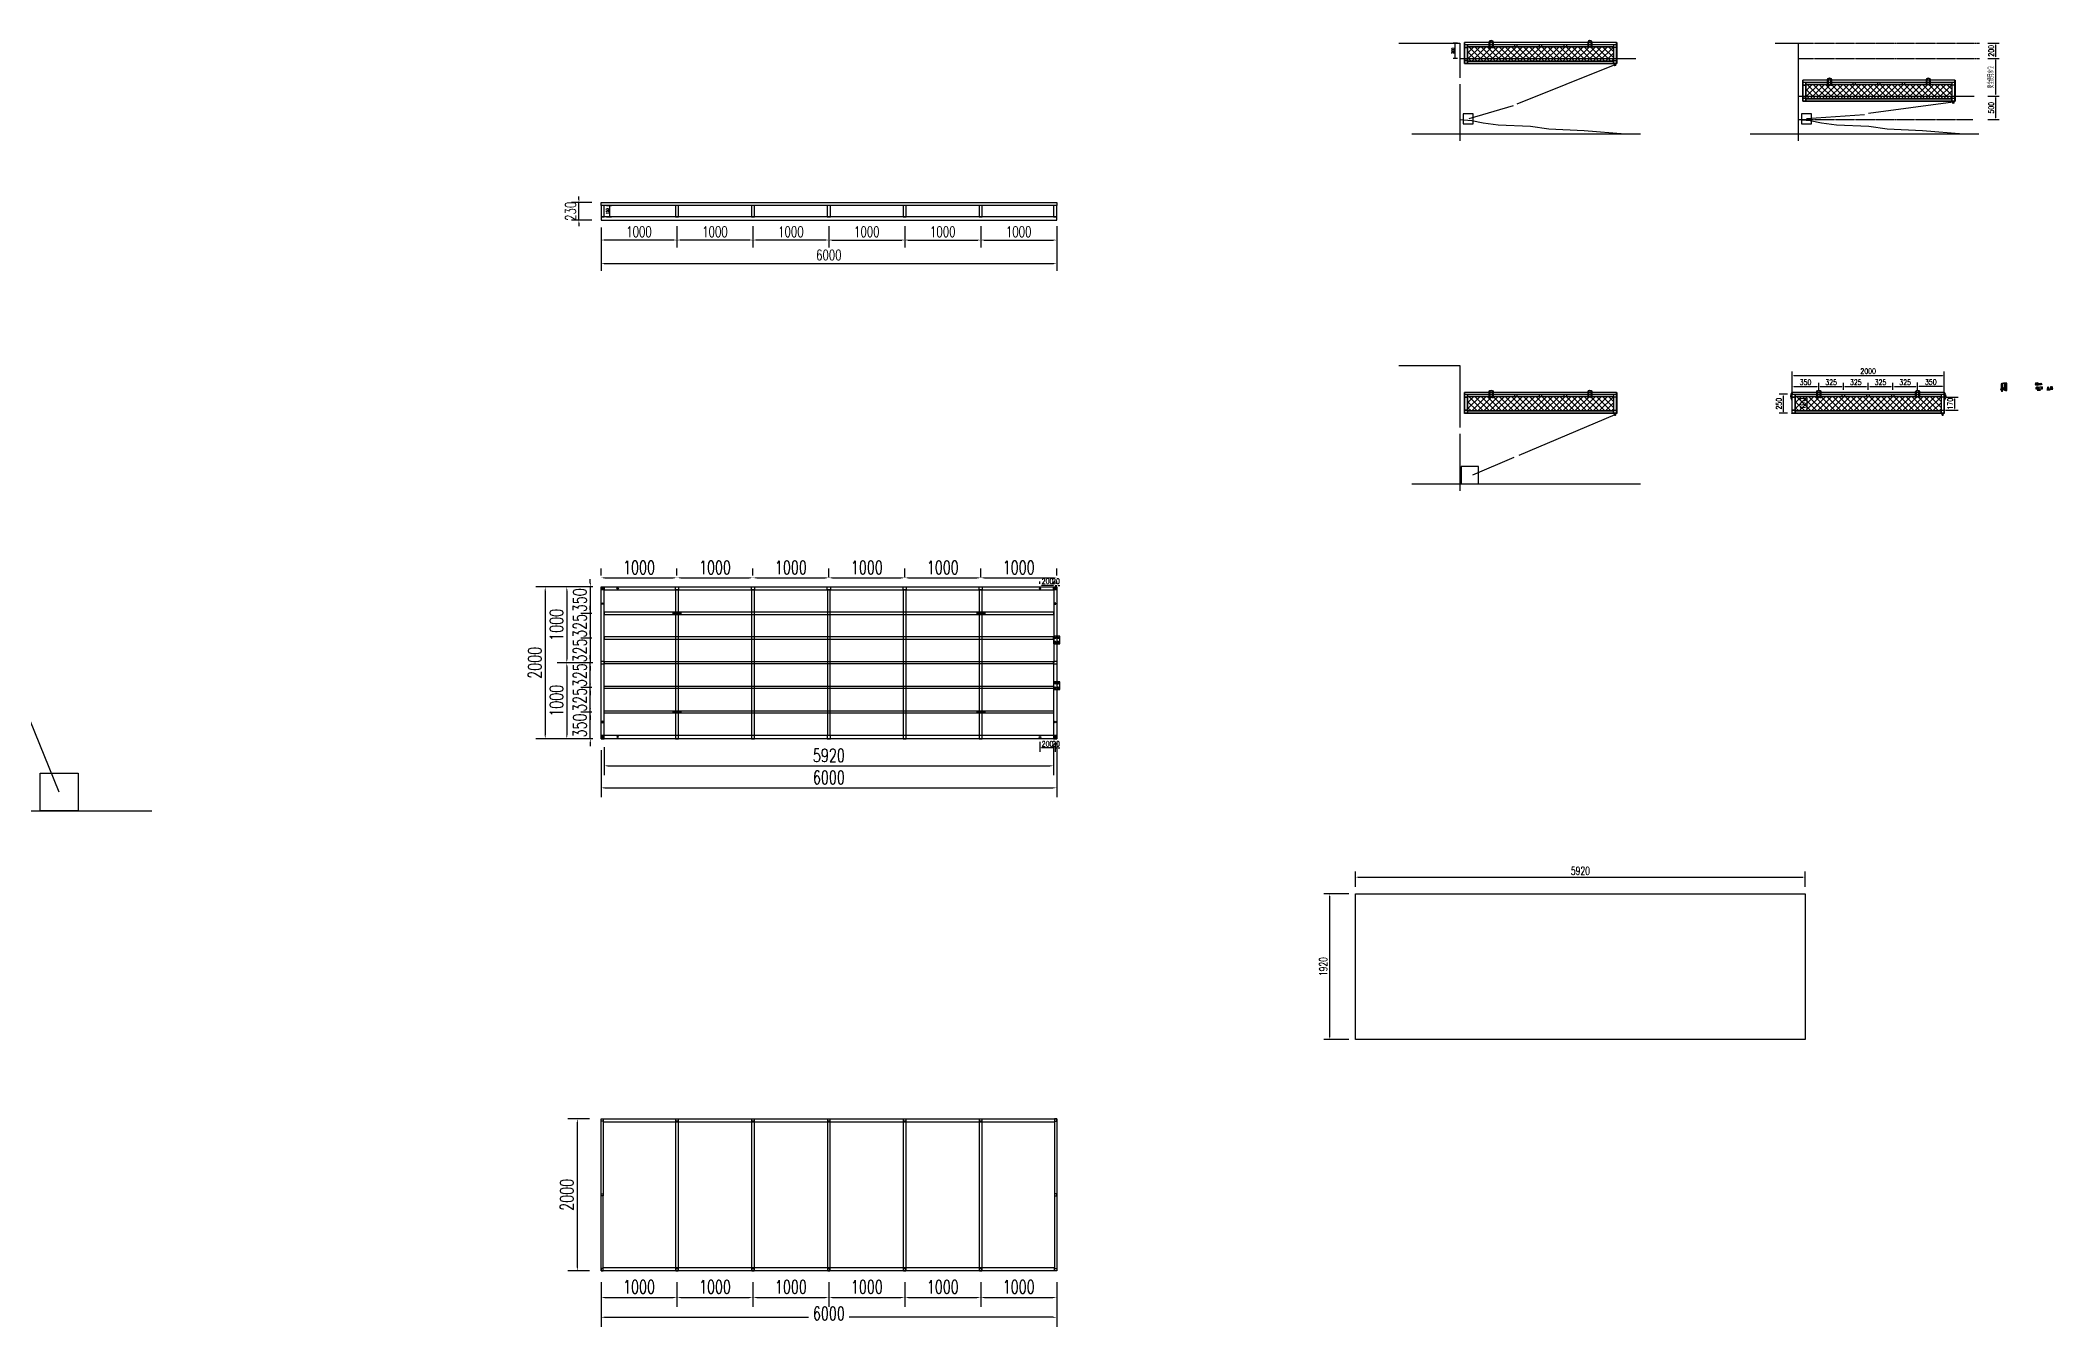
# Model space of a CAD drawing. Header units: millimetres. Extents: x -1088552 to 100, y 985 to 1353733.
# Drawn here: x -980969 to -954467, y 1257316 to 1274263 of the extents above; entities that cross this region are included whole.
import ezdxf

# ---------------------------------------------------------------- set-up
doc = ezdxf.new("R2010")
doc.units = ezdxf.units.MM
doc.header["$LTSCALE"] = 10
doc.linetypes.add('-6_350_HOLE$0$DASH', pattern=[0.35, 0.25, -0.1])
doc.linetypes.add('DASH', pattern=[0.35, 0.25, -0.1])
doc.layers.get('0').update_dxf_attribs({"linetype": 'CONTINUOUS'})
doc.layers.get('DEFPOINTS').update_dxf_attribs({"linetype": 'CONTINUOUS'})
for name, color, linetype in [('PDF_几何图形', 7, 'CONTINUOUS'), ('W-_ANTICOLLISION防撞措施', 6, 'CONTINUOUS'), ('W-ALUMINUM_FRAME铝架', 30, 'CONTINUOUS'), ('W-STEEL_FRAME钢架', 3, 'CONTINUOUS'), ('W-STEEL_KEEL钢龙骨', 5, 'CONTINUOUS')]:
    doc.layers.add(name, color=color, linetype=linetype)
doc.styles.add('STANDARD_T3', font='simplex.shx', dxfattribs={"width": 0.7, "bigfont": 'gbcbig.shx'})
doc.dimstyles.new('W&&10', dxfattribs={"dimtxt": 35, "dimasz": 10, "dimexe": 25, "dimexo": 30, "dimgap": 10, "dimtad": 1, "dimdec": 0, "dimzin": 0, "dimdsep": 46, "dimtxsty": 'STANDARD_T3', "dimcen": 0.09, "dimclrd": 1, "dimclre": 1, "dimclrt": 7, "dimazin": 2, "dimtfac": 1, "dimtdec": 0, "dimtix": 1, "dimtmove": 2, "dimatfit": 3, "dimfxl": 100, "dimtolj": 1, "dimtzin": 0, "dimarcsym": 0})
doc.dimstyles.new('W&&2', dxfattribs={"dimtxt": 3.5, "dimasz": 1, "dimexe": 2.5, "dimexo": 3, "dimgap": 1, "dimtad": 1, "dimdec": 0, "dimzin": 0, "dimdsep": 46, "dimtxsty": 'STANDARD_T3', "dimcen": 0.09, "dimclrd": 1, "dimclre": 1, "dimclrt": 7, "dimazin": 2, "dimtfac": 1, "dimtdec": 0, "dimtix": 1, "dimtmove": 2, "dimatfit": 3, "dimfxl": 100, "dimtolj": 1, "dimtzin": 0, "dimarcsym": 0})
doc.dimstyles.new('W&&20', dxfattribs={"dimtxt": 70, "dimasz": 20, "dimexe": 50, "dimexo": 60, "dimgap": 20, "dimtad": 1, "dimdec": 0, "dimzin": 0, "dimdsep": 46, "dimtxsty": 'STANDARD_T3', "dimcen": 0.09, "dimclrd": 1, "dimclre": 1, "dimclrt": 7, "dimazin": 2, "dimtfac": 1, "dimtdec": 0, "dimtix": 1, "dimtmove": 2, "dimatfit": 3, "dimfxl": 100, "dimtolj": 1, "dimtzin": 0, "dimarcsym": 0})
doc.dimstyles.new('W&&30', dxfattribs={"dimtxt": 105, "dimasz": 30, "dimexe": 75, "dimexo": 90, "dimgap": 30, "dimtad": 1, "dimdec": 0, "dimzin": 0, "dimdsep": 46, "dimtxsty": 'STANDARD_T3', "dimcen": 0.09, "dimclrd": 1, "dimclre": 1, "dimclrt": 7, "dimazin": 2, "dimtfac": 1, "dimtdec": 0, "dimtix": 1, "dimtmove": 2, "dimatfit": 3, "dimfxl": 100, "dimtolj": 1, "dimtzin": 0, "dimarcsym": 0})
doc.dimstyles.new('W&&40', dxfattribs={"dimtxt": 140, "dimasz": 40, "dimexe": 100, "dimexo": 120, "dimgap": 40, "dimtad": 1, "dimdec": 0, "dimzin": 0, "dimdsep": 46, "dimtxsty": 'STANDARD_T3', "dimcen": 0.09, "dimclrd": 1, "dimclre": 1, "dimclrt": 7, "dimazin": 2, "dimtfac": 1, "dimtdec": 0, "dimtix": 1, "dimtmove": 2, "dimatfit": 3, "dimfxl": 100, "dimtolj": 1, "dimtzin": 0, "dimarcsym": 0})
doc.dimstyles.new('W&&50', dxfattribs={"dimtxt": 175, "dimasz": 50, "dimexe": 125, "dimexo": 150, "dimgap": 50, "dimtad": 1, "dimdec": 0, "dimzin": 0, "dimdsep": 46, "dimtxsty": 'STANDARD_T3', "dimcen": 0.09, "dimclrd": 1, "dimclre": 1, "dimclrt": 7, "dimazin": 2, "dimtfac": 1, "dimtdec": 0, "dimtix": 1, "dimtmove": 2, "dimatfit": 3, "dimfxl": 100, "dimtolj": 1, "dimtzin": 0, "dimarcsym": 0})
pattern_1 = [(45, (365.13, -176.806), (-25.0000007, 25.0000007), []), (135, (420.79, -176.806), (-25.0000007, -25.0000007), [8, -27.35534])]

msp = doc.modelspace()

# ---------------------------------------------------------------- blocks, each defined once
blk = doc.blocks.new('*D44')
at = {"layer": 'DEFPOINTS', "color": 0, "transparency": 16777216}
for p in [(-973584, 1258054), (-972584, 1258054), (-972584, 1257702)]:
    blk.add_point(p, dxfattribs=at)
at = {"layer": 'W-STEEL_FRAME钢架', "color": 1, "lineweight": -2, "transparency": 16777216}
for p, q in [((-973584, 1257904), (-973584, 1257577)), ((-972584, 1257904), (-972584, 1257577)), ((-973534, 1257702), (-972634, 1257702))]:
    blk.add_line(p, q, dxfattribs=at)
at = {"layer": 'W-STEEL_FRAME钢架', "color": 1, "transparency": 16777216}
for points in [[(-973534, 1257710), (-973534, 1257694), (-973584, 1257702)], [(-972634, 1257710), (-972634, 1257694), (-972584, 1257702)]]:
    blk.add_solid(points, dxfattribs=at)
at = {"layer": 'W-STEEL_FRAME钢架', "color": 7, "transparency": 16777216, "insert": (-973084, 1257840), "char_height": 175, "attachment_point": 5, "style": 'STANDARD_T3'}
blk.add_mtext('\\A1;1000', dxfattribs=at)
blk = doc.blocks.new('*D45')
at = {"layer": 'DEFPOINTS', "color": 0, "transparency": 16777216}
for p in [(-972584, 1258054), (-971584, 1258054), (-971584, 1257702)]:
    blk.add_point(p, dxfattribs=at)
at = {"layer": 'W-STEEL_FRAME钢架', "color": 1, "lineweight": -2, "transparency": 16777216}
for p, q in [((-972584, 1257904), (-972584, 1257577)), ((-971584, 1257904), (-971584, 1257577)), ((-972534, 1257702), (-971634, 1257702))]:
    blk.add_line(p, q, dxfattribs=at)
at = {"layer": 'W-STEEL_FRAME钢架', "color": 1, "transparency": 16777216}
for points in [[(-972534, 1257710), (-972534, 1257694), (-972584, 1257702)], [(-971634, 1257710), (-971634, 1257694), (-971584, 1257702)]]:
    blk.add_solid(points, dxfattribs=at)
at = {"layer": 'W-STEEL_FRAME钢架', "color": 7, "transparency": 16777216, "insert": (-972084, 1257840), "char_height": 175, "attachment_point": 5, "style": 'STANDARD_T3'}
blk.add_mtext('\\A1;1000', dxfattribs=at)
blk = doc.blocks.new('*D46')
at = {"layer": 'DEFPOINTS', "color": 0, "transparency": 16777216}
for p in [(-971584, 1258054), (-970584, 1258054), (-970584, 1257702)]:
    blk.add_point(p, dxfattribs=at)
at = {"layer": 'W-STEEL_FRAME钢架', "color": 1, "lineweight": -2, "transparency": 16777216}
for p, q in [((-971584, 1257904), (-971584, 1257577)), ((-970584, 1257904), (-970584, 1257577)), ((-971534, 1257702), (-970634, 1257702))]:
    blk.add_line(p, q, dxfattribs=at)
at = {"layer": 'W-STEEL_FRAME钢架', "color": 1, "transparency": 16777216}
for points in [[(-971534, 1257710), (-971534, 1257694), (-971584, 1257702)], [(-970634, 1257710), (-970634, 1257694), (-970584, 1257702)]]:
    blk.add_solid(points, dxfattribs=at)
at = {"layer": 'W-STEEL_FRAME钢架', "color": 7, "transparency": 16777216, "insert": (-971084, 1257840), "char_height": 175, "attachment_point": 5, "style": 'STANDARD_T3'}
blk.add_mtext('\\A1;1000', dxfattribs=at)
blk = doc.blocks.new('*D47')
at = {"layer": 'DEFPOINTS', "color": 0, "transparency": 16777216}
for p in [(-970584, 1258054), (-969584, 1258054), (-969584, 1257702)]:
    blk.add_point(p, dxfattribs=at)
at = {"layer": 'W-STEEL_FRAME钢架', "color": 1, "lineweight": -2, "transparency": 16777216}
for p, q in [((-970584, 1257904), (-970584, 1257577)), ((-969584, 1257904), (-969584, 1257577)), ((-970534, 1257702), (-969634, 1257702))]:
    blk.add_line(p, q, dxfattribs=at)
at = {"layer": 'W-STEEL_FRAME钢架', "color": 1, "transparency": 16777216}
for points in [[(-970534, 1257710), (-970534, 1257694), (-970584, 1257702)], [(-969634, 1257710), (-969634, 1257694), (-969584, 1257702)]]:
    blk.add_solid(points, dxfattribs=at)
at = {"layer": 'W-STEEL_FRAME钢架', "color": 7, "transparency": 16777216, "insert": (-970084, 1257840), "char_height": 175, "attachment_point": 5, "style": 'STANDARD_T3'}
blk.add_mtext('\\A1;1000', dxfattribs=at)
blk = doc.blocks.new('*D48')
at = {"layer": 'DEFPOINTS', "color": 0, "transparency": 16777216}
for p in [(-973584, 1258054), (-967584, 1258054), (-967584, 1257441)]:
    blk.add_point(p, dxfattribs=at)
at = {"layer": 'W-STEEL_FRAME钢架', "color": 1, "lineweight": -2, "transparency": 16777216}
for p, q in [((-973584, 1257904), (-973584, 1257316)), ((-967584, 1257904), (-967584, 1257316)), ((-973534, 1257441), (-970850, 1257441)), ((-967634, 1257441), (-970318, 1257441))]:
    blk.add_line(p, q, dxfattribs=at)
at = {"layer": 'W-STEEL_FRAME钢架', "color": 1, "transparency": 16777216}
for points in [[(-973534, 1257449), (-973534, 1257432), (-973584, 1257441)], [(-967634, 1257449), (-967634, 1257432), (-967584, 1257441)]]:
    blk.add_solid(points, dxfattribs=at)
at = {"layer": 'W-STEEL_FRAME钢架', "color": 7, "transparency": 16777216, "insert": (-970584, 1257491), "char_height": 175, "attachment_point": 5, "style": 'STANDARD_T3'}
blk.add_mtext('\\A1;6000', dxfattribs=at)
blk = doc.blocks.new('*D26')
at = {"layer": 'DEFPOINTS', "color": 0, "transparency": 16777216}
for p in [(-973584, 1267062), (-974035, 1266062), (-973584, 1266062)]:
    blk.add_point(p, dxfattribs=at)
at = {"layer": 'W-STEEL_FRAME钢架', "color": 1, "lineweight": -2, "transparency": 16777216}
for p, q in [((-973734, 1267062), (-974160, 1267062)), ((-974035, 1267012), (-974035, 1266112)), ((-973734, 1266062), (-974160, 1266062))]:
    blk.add_line(p, q, dxfattribs=at)
at = {"layer": 'W-STEEL_FRAME钢架', "color": 1, "transparency": 16777216}
for points in [[(-974043, 1267012), (-974026, 1267012), (-974035, 1267062)], [(-974043, 1266112), (-974026, 1266112), (-974035, 1266062)]]:
    blk.add_solid(points, dxfattribs=at)
at = {"layer": 'W-STEEL_FRAME钢架', "color": 7, "transparency": 16777216, "insert": (-974172, 1266562), "char_height": 175, "attachment_point": 5, "rotation": 90, "style": 'STANDARD_T3'}
blk.add_mtext('\\A1;1000', dxfattribs=at)
blk = doc.blocks.new('*D27')
at = {"layer": 'DEFPOINTS', "color": 0, "transparency": 16777216}
for p in [(-973584, 1266062), (-974035, 1265062), (-973584, 1265062)]:
    blk.add_point(p, dxfattribs=at)
at = {"layer": 'W-STEEL_FRAME钢架', "color": 1, "lineweight": -2, "transparency": 16777216}
for p, q in [((-973734, 1266062), (-974160, 1266062)), ((-974035, 1266012), (-974035, 1265112)), ((-973734, 1265062), (-974160, 1265062))]:
    blk.add_line(p, q, dxfattribs=at)
at = {"layer": 'W-STEEL_FRAME钢架', "color": 1, "transparency": 16777216}
for points in [[(-974043, 1266012), (-974026, 1266012), (-974035, 1266062)], [(-974043, 1265112), (-974026, 1265112), (-974035, 1265062)]]:
    blk.add_solid(points, dxfattribs=at)
at = {"layer": 'W-STEEL_FRAME钢架', "color": 7, "transparency": 16777216, "insert": (-974172, 1265562), "char_height": 175, "attachment_point": 5, "rotation": 90, "style": 'STANDARD_T3'}
blk.add_mtext('\\A1;1000', dxfattribs=at)
blk = doc.blocks.new('*D28')
at = {"layer": 'DEFPOINTS', "color": 0, "transparency": 16777216}
for p in [(-973584, 1265062), (-967584, 1265062), (-967584, 1264415)]:
    blk.add_point(p, dxfattribs=at)
at = {"layer": 'W-STEEL_FRAME钢架', "color": 1, "lineweight": -2, "transparency": 16777216}
for p, q in [((-973584, 1264912), (-973584, 1264290)), ((-967584, 1264912), (-967584, 1264290)), ((-973534, 1264415), (-967634, 1264415))]:
    blk.add_line(p, q, dxfattribs=at)
at = {"layer": 'W-STEEL_FRAME钢架', "color": 1, "transparency": 16777216}
for points in [[(-973534, 1264424), (-973534, 1264407), (-973584, 1264415)], [(-967634, 1264424), (-967634, 1264407), (-967584, 1264415)]]:
    blk.add_solid(points, dxfattribs=at)
at = {"layer": 'W-STEEL_FRAME钢架', "color": 7, "transparency": 16777216, "insert": (-970584, 1264553), "char_height": 175, "attachment_point": 5, "style": 'STANDARD_T3'}
blk.add_mtext('\\A1;6000', dxfattribs=at)
blk = doc.blocks.new('*D29')
at = {"layer": 'DEFPOINTS', "color": 0, "transparency": 16777216}
for p in [(-973725, 1265412), (-973554, 1265412), (-973544, 1265062)]:
    blk.add_point(p, dxfattribs=at)
at = {"layer": 'W-STEEL_KEEL钢龙骨', "color": 1, "lineweight": -2, "transparency": 16777216}
for p, q in [((-973725, 1265462), (-973725, 1265512)), ((-973704, 1265412), (-973850, 1265412)), ((-973725, 1265062), (-973725, 1265412)), ((-973694, 1265062), (-973850, 1265062)), ((-973725, 1265012), (-973725, 1264962))]:
    blk.add_line(p, q, dxfattribs=at)
at = {"layer": 'W-STEEL_KEEL钢龙骨', "color": 1, "transparency": 16777216}
for points in [[(-973733, 1265462), (-973717, 1265462), (-973725, 1265412)], [(-973733, 1265012), (-973717, 1265012), (-973725, 1265062)]]:
    blk.add_solid(points, dxfattribs=at)
at = {"layer": 'W-STEEL_KEEL钢龙骨', "color": 7, "transparency": 16777216, "insert": (-973863, 1265237), "char_height": 175, "attachment_point": 5, "rotation": 90, "style": 'STANDARD_T3'}
blk.add_mtext('\\A1;350', dxfattribs=at)
blk = doc.blocks.new('*D30')
at = {"layer": 'DEFPOINTS', "color": 0, "transparency": 16777216}
for p in [(-973725, 1265737), (-973554, 1265737), (-973554, 1265412)]:
    blk.add_point(p, dxfattribs=at)
at = {"layer": 'W-STEEL_FRAME钢架', "color": 1, "lineweight": -2, "transparency": 16777216}
for p, q in [((-973704, 1265737), (-973850, 1265737)), ((-973725, 1265787), (-973725, 1265837)), ((-973725, 1265412), (-973725, 1265737)), ((-973704, 1265412), (-973850, 1265412)), ((-973725, 1265362), (-973725, 1265312))]:
    blk.add_line(p, q, dxfattribs=at)
at = {"layer": 'W-STEEL_FRAME钢架', "color": 1, "transparency": 16777216}
for points in [[(-973733, 1265787), (-973717, 1265787), (-973725, 1265737)], [(-973733, 1265362), (-973717, 1265362), (-973725, 1265412)]]:
    blk.add_solid(points, dxfattribs=at)
at = {"layer": 'W-STEEL_FRAME钢架', "color": 7, "transparency": 16777216, "insert": (-973863, 1265575), "char_height": 175, "attachment_point": 5, "rotation": 90, "style": 'STANDARD_T3'}
blk.add_mtext('\\A1;325', dxfattribs=at)
blk = doc.blocks.new('*D31')
at = {"layer": 'DEFPOINTS', "color": 0, "transparency": 16777216}
for p in [(-973584, 1267062), (-974319, 1265062), (-973584, 1265062)]:
    blk.add_point(p, dxfattribs=at)
at = {"layer": 'W-STEEL_FRAME钢架', "color": 1, "lineweight": -2, "transparency": 16777216}
for p, q in [((-973734, 1267062), (-974444, 1267062)), ((-974319, 1267012), (-974319, 1265112)), ((-973734, 1265062), (-974444, 1265062))]:
    blk.add_line(p, q, dxfattribs=at)
at = {"layer": 'W-STEEL_FRAME钢架', "color": 1, "transparency": 16777216}
for points in [[(-974327, 1267012), (-974311, 1267012), (-974319, 1267062)], [(-974327, 1265112), (-974311, 1265112), (-974319, 1265062)]]:
    blk.add_solid(points, dxfattribs=at)
at = {"layer": 'W-STEEL_FRAME钢架', "color": 7, "transparency": 16777216, "insert": (-974456, 1266062), "char_height": 175, "attachment_point": 5, "rotation": 90, "style": 'STANDARD_T3'}
blk.add_mtext('\\A1;2000', dxfattribs=at)
blk = doc.blocks.new('*D32')
at = {"color": 1, "lineweight": -2, "transparency": 16777216}
for p, q in [((-973584, 1271775), (-973584, 1271224)), ((-967584, 1271775), (-967584, 1271224)), ((-973544, 1271324), (-967624, 1271324))]:
    blk.add_line(p, q, dxfattribs=at)
at = {"color": 1, "transparency": 16777216}
for points in [[(-973544, 1271330), (-973544, 1271317), (-973584, 1271324)], [(-967624, 1271330), (-967624, 1271317), (-967584, 1271324)]]:
    blk.add_solid(points, dxfattribs=at)
at = {"layer": 'DEFPOINTS', "color": 0, "transparency": 16777216}
for p in [(-973584, 1271895), (-967584, 1271895), (-967584, 1271324)]:
    blk.add_point(p, dxfattribs=at)
at = {"color": 7, "transparency": 16777216, "insert": (-970584, 1271434), "char_height": 140, "attachment_point": 5, "style": 'STANDARD_T3'}
blk.add_mtext('\\A1;6000', dxfattribs=at)
blk = doc.blocks.new('*D33')
at = {"layer": 'DEFPOINTS', "color": 0, "transparency": 16777216}
for p in [(-973896, 1260054), (-973584, 1260054), (-973584, 1258054)]:
    blk.add_point(p, dxfattribs=at)
at = {"layer": 'W-STEEL_FRAME钢架', "color": 1, "lineweight": -2, "transparency": 16777216}
for p, q in [((-973734, 1260054), (-974021, 1260054)), ((-973896, 1258104), (-973896, 1260004)), ((-973734, 1258054), (-974021, 1258054))]:
    blk.add_line(p, q, dxfattribs=at)
at = {"layer": 'W-STEEL_FRAME钢架', "color": 1, "transparency": 16777216}
for points in [[(-973904, 1260004), (-973887, 1260004), (-973896, 1260054)], [(-973904, 1258104), (-973887, 1258104), (-973896, 1258054)]]:
    blk.add_solid(points, dxfattribs=at)
at = {"layer": 'W-STEEL_FRAME钢架', "color": 7, "transparency": 16777216, "insert": (-974033, 1259054), "char_height": 175, "attachment_point": 5, "rotation": 90, "style": 'STANDARD_T3'}
blk.add_mtext('\\A1;2000', dxfattribs=at)
blk = doc.blocks.new('*D34')
at = {"layer": 'DEFPOINTS', "color": 0, "transparency": 16777216}
for p in [(-973875, 1272125), (-973584, 1272125), (-973584, 1271895)]:
    blk.add_point(p, dxfattribs=at)
at = {"layer": 'W-ALUMINUM_FRAME铝架', "color": 1, "lineweight": -2, "transparency": 16777216}
for p, q in [((-973704, 1272125), (-973975, 1272125)), ((-973875, 1272165), (-973875, 1272205)), ((-973875, 1271895), (-973875, 1272125)), ((-973704, 1271895), (-973975, 1271895)), ((-973875, 1271855), (-973875, 1271815))]:
    blk.add_line(p, q, dxfattribs=at)
at = {"layer": 'W-ALUMINUM_FRAME铝架', "color": 1, "transparency": 16777216}
for points in [[(-973882, 1272165), (-973869, 1272165), (-973875, 1272125)], [(-973882, 1271855), (-973869, 1271855), (-973875, 1271895)]]:
    blk.add_solid(points, dxfattribs=at)
at = {"layer": 'W-ALUMINUM_FRAME铝架', "color": 7, "transparency": 16777216, "insert": (-973985, 1272010), "char_height": 140, "attachment_point": 5, "rotation": 90, "style": 'STANDARD_T3'}
blk.add_mtext('\\A1;230', dxfattribs=at)
blk = doc.blocks.new('*D35')
at = {"layer": 'DEFPOINTS', "color": 0, "transparency": 16777216}
for p in [(-969584, 1258054), (-968584, 1258054), (-968584, 1257702)]:
    blk.add_point(p, dxfattribs=at)
at = {"layer": 'W-STEEL_FRAME钢架', "color": 1, "lineweight": -2, "transparency": 16777216}
for p, q in [((-969584, 1257904), (-969584, 1257577)), ((-968584, 1257904), (-968584, 1257577)), ((-969534, 1257702), (-968634, 1257702))]:
    blk.add_line(p, q, dxfattribs=at)
at = {"layer": 'W-STEEL_FRAME钢架', "color": 1, "transparency": 16777216}
for points in [[(-969534, 1257710), (-969534, 1257694), (-969584, 1257702)], [(-968634, 1257710), (-968634, 1257694), (-968584, 1257702)]]:
    blk.add_solid(points, dxfattribs=at)
at = {"layer": 'W-STEEL_FRAME钢架', "color": 7, "transparency": 16777216, "insert": (-969084, 1257840), "char_height": 175, "attachment_point": 5, "style": 'STANDARD_T3'}
blk.add_mtext('\\A1;1000', dxfattribs=at)
blk = doc.blocks.new('*D36')
at = {"color": 1, "lineweight": -2, "transparency": 16777216}
for p, q in [((-970584, 1271815), (-970584, 1271531)), ((-969584, 1271815), (-969584, 1271531)), ((-970544, 1271631), (-969624, 1271631))]:
    blk.add_line(p, q, dxfattribs=at)
at = {"color": 1, "transparency": 16777216}
for points in [[(-970544, 1271638), (-970544, 1271625), (-970584, 1271631)], [(-969624, 1271638), (-969624, 1271625), (-969584, 1271631)]]:
    blk.add_solid(points, dxfattribs=at)
at = {"layer": 'DEFPOINTS', "color": 0, "transparency": 16777216}
for p in [(-970584, 1271935), (-969584, 1271935), (-969584, 1271631)]:
    blk.add_point(p, dxfattribs=at)
at = {"color": 7, "transparency": 16777216, "insert": (-970084, 1271741), "char_height": 140, "attachment_point": 5, "style": 'STANDARD_T3'}
blk.add_mtext('\\A1;1000', dxfattribs=at)
blk = doc.blocks.new('*D37')
at = {"color": 1, "lineweight": -2, "transparency": 16777216}
for p, q in [((-969584, 1271815), (-969584, 1271531)), ((-968584, 1271815), (-968584, 1271531)), ((-969544, 1271631), (-968624, 1271631))]:
    blk.add_line(p, q, dxfattribs=at)
at = {"color": 1, "transparency": 16777216}
for points in [[(-969544, 1271638), (-969544, 1271625), (-969584, 1271631)], [(-968624, 1271638), (-968624, 1271625), (-968584, 1271631)]]:
    blk.add_solid(points, dxfattribs=at)
at = {"layer": 'DEFPOINTS', "color": 0, "transparency": 16777216}
for p in [(-969584, 1271935), (-968584, 1271935), (-968584, 1271631)]:
    blk.add_point(p, dxfattribs=at)
at = {"color": 7, "transparency": 16777216, "insert": (-969084, 1271741), "char_height": 140, "attachment_point": 5, "style": 'STANDARD_T3'}
blk.add_mtext('\\A1;1000', dxfattribs=at)
blk = doc.blocks.new('*D50')
at = {"layer": 'DEFPOINTS', "color": 0, "transparency": 16777216}
for p in [(-973725, 1266062), (-973544, 1266062), (-973554, 1265737)]:
    blk.add_point(p, dxfattribs=at)
at = {"layer": 'W-STEEL_FRAME钢架', "color": 1, "lineweight": -2, "transparency": 16777216}
for p, q in [((-973694, 1266062), (-973850, 1266062)), ((-973725, 1266112), (-973725, 1266162)), ((-973725, 1265737), (-973725, 1266062)), ((-973704, 1265737), (-973850, 1265737)), ((-973725, 1265687), (-973725, 1265637))]:
    blk.add_line(p, q, dxfattribs=at)
at = {"layer": 'W-STEEL_FRAME钢架', "color": 1, "transparency": 16777216}
for points in [[(-973733, 1266112), (-973717, 1266112), (-973725, 1266062)], [(-973733, 1265687), (-973717, 1265687), (-973725, 1265737)]]:
    blk.add_solid(points, dxfattribs=at)
at = {"layer": 'W-STEEL_FRAME钢架', "color": 7, "transparency": 16777216, "insert": (-973863, 1265900), "char_height": 175, "attachment_point": 5, "rotation": 90, "style": 'STANDARD_T3'}
blk.add_mtext('\\A1;325', dxfattribs=at)
blk = doc.blocks.new('*D38')
at = {"layer": 'DEFPOINTS', "color": 0, "transparency": 16777216}
for p in [(-973544, 1267062), (-973725, 1266712), (-973554, 1266712)]:
    blk.add_point(p, dxfattribs=at)
at = {"layer": 'W-STEEL_KEEL钢龙骨', "color": 1, "lineweight": -2, "transparency": 16777216}
for p, q in [((-973694, 1267062), (-973850, 1267062)), ((-973725, 1267112), (-973725, 1267162)), ((-973725, 1267062), (-973725, 1266712)), ((-973704, 1266712), (-973850, 1266712)), ((-973725, 1266662), (-973725, 1266612))]:
    blk.add_line(p, q, dxfattribs=at)
at = {"layer": 'W-STEEL_KEEL钢龙骨', "color": 1, "transparency": 16777216}
for points in [[(-973733, 1267112), (-973717, 1267112), (-973725, 1267062)], [(-973733, 1266662), (-973717, 1266662), (-973725, 1266712)]]:
    blk.add_solid(points, dxfattribs=at)
at = {"layer": 'W-STEEL_KEEL钢龙骨', "color": 7, "transparency": 16777216, "insert": (-973863, 1266887), "char_height": 175, "attachment_point": 5, "rotation": 90, "style": 'STANDARD_T3'}
blk.add_mtext('\\A1;350', dxfattribs=at)
blk = doc.blocks.new('*D39')
at = {"layer": 'DEFPOINTS', "color": 0, "transparency": 16777216}
for p in [(-973554, 1266712), (-973725, 1266387), (-973554, 1266387)]:
    blk.add_point(p, dxfattribs=at)
at = {"layer": 'W-STEEL_FRAME钢架', "color": 1, "lineweight": -2, "transparency": 16777216}
for p, q in [((-973725, 1266762), (-973725, 1266812)), ((-973704, 1266712), (-973850, 1266712)), ((-973725, 1266712), (-973725, 1266387)), ((-973704, 1266387), (-973850, 1266387)), ((-973725, 1266337), (-973725, 1266287))]:
    blk.add_line(p, q, dxfattribs=at)
at = {"layer": 'W-STEEL_FRAME钢架', "color": 1, "transparency": 16777216}
for points in [[(-973733, 1266762), (-973717, 1266762), (-973725, 1266712)], [(-973733, 1266337), (-973717, 1266337), (-973725, 1266387)]]:
    blk.add_solid(points, dxfattribs=at)
at = {"layer": 'W-STEEL_FRAME钢架', "color": 7, "transparency": 16777216, "insert": (-973863, 1266550), "char_height": 175, "attachment_point": 5, "rotation": 90, "style": 'STANDARD_T3'}
blk.add_mtext('\\A1;325', dxfattribs=at)
blk = doc.blocks.new('*D40')
at = {"layer": 'DEFPOINTS', "color": 0, "transparency": 16777216}
for p in [(-973554, 1266387), (-973725, 1266062), (-973554, 1266062)]:
    blk.add_point(p, dxfattribs=at)
at = {"layer": 'W-STEEL_FRAME钢架', "color": 1, "lineweight": -2, "transparency": 16777216}
for p, q in [((-973704, 1266387), (-973850, 1266387)), ((-973725, 1266437), (-973725, 1266487)), ((-973725, 1266387), (-973725, 1266062)), ((-973704, 1266062), (-973850, 1266062)), ((-973725, 1266012), (-973725, 1265962))]:
    blk.add_line(p, q, dxfattribs=at)
at = {"layer": 'W-STEEL_FRAME钢架', "color": 1, "transparency": 16777216}
for points in [[(-973733, 1266437), (-973717, 1266437), (-973725, 1266387)], [(-973733, 1266012), (-973717, 1266012), (-973725, 1266062)]]:
    blk.add_solid(points, dxfattribs=at)
at = {"layer": 'W-STEEL_FRAME钢架', "color": 7, "transparency": 16777216, "insert": (-973863, 1266225), "char_height": 175, "attachment_point": 5, "rotation": 90, "style": 'STANDARD_T3'}
blk.add_mtext('\\A1;325', dxfattribs=at)
blk = doc.blocks.new('*U22')
at = {"layer": 'W-STEEL_FRAME钢架', "color": 5, "transparency": 33554687}
for points in [[(-15, 1000), (15, 1000), (15, 970), (-15, 970)], [(-15, -1000), (15, -1000), (15, -970), (-15, -970)]]:
    blk.add_lwpolyline(points, close=True, dxfattribs=at)
at = {"layer": 'W-STEEL_FRAME钢架', "transparency": 33554687}
blk.add_lwpolyline([(-15, 1000), (15, 1000), (15, -1000), (-15, -1000)], close=True, dxfattribs=at)
blk = doc.blocks.new('*U23')
at = {"layer": 'W-STEEL_FRAME钢架', "color": 0, "linetype": 'ByBlock', "lineweight": -2, "transparency": 16777216}
for p in [(0, 0), (1000, 0), (2000, 0), (3000, 0), (4000, 0)]:
    blk.add_blockref('*U22', p, dxfattribs=at)
blk = doc.blocks.new('*D49')
at = {"color": 1, "lineweight": -2, "transparency": 16777216}
for p, q in [((-968584, 1271815), (-968584, 1271531)), ((-967584, 1271815), (-967584, 1271531)), ((-968544, 1271631), (-967624, 1271631))]:
    blk.add_line(p, q, dxfattribs=at)
at = {"color": 1, "transparency": 16777216}
for points in [[(-968544, 1271638), (-968544, 1271625), (-968584, 1271631)], [(-967624, 1271638), (-967624, 1271625), (-967584, 1271631)]]:
    blk.add_solid(points, dxfattribs=at)
at = {"layer": 'DEFPOINTS', "color": 0, "transparency": 16777216}
for p in [(-968584, 1271935), (-967584, 1271935), (-967584, 1271631)]:
    blk.add_point(p, dxfattribs=at)
at = {"color": 7, "transparency": 16777216, "insert": (-968084, 1271741), "char_height": 140, "attachment_point": 5, "style": 'STANDARD_T3'}
blk.add_mtext('\\A1;1000', dxfattribs=at)
blk = doc.blocks.new('*D59')
at = {"layer": 'DEFPOINTS', "color": 0, "transparency": 16777216}
for p in [(-973584, 1267062), (-972584, 1267181), (-972584, 1267062)]:
    blk.add_point(p, dxfattribs=at)
at = {"layer": 'W-STEEL_FRAME钢架', "color": 1, "lineweight": -2, "transparency": 16777216}
for p, q in [((-973584, 1267212), (-973584, 1267306)), ((-972584, 1267212), (-972584, 1267306)), ((-973534, 1267181), (-972634, 1267181))]:
    blk.add_line(p, q, dxfattribs=at)
at = {"layer": 'W-STEEL_FRAME钢架', "color": 1, "transparency": 16777216}
for points in [[(-973534, 1267190), (-973534, 1267173), (-973584, 1267181)], [(-972634, 1267190), (-972634, 1267173), (-972584, 1267181)]]:
    blk.add_solid(points, dxfattribs=at)
at = {"layer": 'W-STEEL_FRAME钢架', "color": 7, "transparency": 16777216, "insert": (-973084, 1267319), "char_height": 175, "attachment_point": 5, "style": 'STANDARD_T3'}
blk.add_mtext('\\A1;1000', dxfattribs=at)
blk = doc.blocks.new('*D60')
at = {"layer": 'DEFPOINTS', "color": 0, "transparency": 16777216}
for p in [(-972584, 1267062), (-971584, 1267181), (-971584, 1267062)]:
    blk.add_point(p, dxfattribs=at)
at = {"layer": 'W-STEEL_FRAME钢架', "color": 1, "lineweight": -2, "transparency": 16777216}
for p, q in [((-972584, 1267212), (-972584, 1267306)), ((-971584, 1267212), (-971584, 1267306)), ((-972534, 1267181), (-971634, 1267181))]:
    blk.add_line(p, q, dxfattribs=at)
at = {"layer": 'W-STEEL_FRAME钢架', "color": 1, "transparency": 16777216}
for points in [[(-972534, 1267190), (-972534, 1267173), (-972584, 1267181)], [(-971634, 1267190), (-971634, 1267173), (-971584, 1267181)]]:
    blk.add_solid(points, dxfattribs=at)
at = {"layer": 'W-STEEL_FRAME钢架', "color": 7, "transparency": 16777216, "insert": (-972084, 1267319), "char_height": 175, "attachment_point": 5, "style": 'STANDARD_T3'}
blk.add_mtext('\\A1;1000', dxfattribs=at)
blk = doc.blocks.new('*D62')
at = {"layer": 'DEFPOINTS', "color": 0, "transparency": 16777216}
for p in [(-968584, 1267062), (-967584, 1267181), (-967584, 1267062)]:
    blk.add_point(p, dxfattribs=at)
at = {"layer": 'W-STEEL_FRAME钢架', "color": 1, "lineweight": -2, "transparency": 16777216}
for p, q in [((-968584, 1267212), (-968584, 1267306)), ((-967584, 1267212), (-967584, 1267306)), ((-968534, 1267181), (-967634, 1267181))]:
    blk.add_line(p, q, dxfattribs=at)
at = {"layer": 'W-STEEL_FRAME钢架', "color": 1, "transparency": 16777216}
for points in [[(-968534, 1267190), (-968534, 1267173), (-968584, 1267181)], [(-967634, 1267190), (-967634, 1267173), (-967584, 1267181)]]:
    blk.add_solid(points, dxfattribs=at)
at = {"layer": 'W-STEEL_FRAME钢架', "color": 7, "transparency": 16777216, "insert": (-968084, 1267319), "char_height": 175, "attachment_point": 5, "style": 'STANDARD_T3'}
blk.add_mtext('\\A1;1000', dxfattribs=at)
blk = doc.blocks.new('*U64')
at = {"layer": 'W-STEEL_FRAME钢架', "transparency": 33554687}
blk.add_lwpolyline([(-20, -80), (20, -80), (20, 70), (-20, 70)], close=True, dxfattribs=at)
blk = doc.blocks.new('*U65')
at = {"layer": 'W-STEEL_FRAME钢架', "color": 0, "linetype": 'ByBlock', "lineweight": -2, "transparency": 16777216}
for p in [(0, 0), (1000, 0), (2000, 0), (3000, 0), (4000, 0)]:
    blk.add_blockref('*U64', p, dxfattribs=at)
blk = doc.blocks.new('*U145')
at = {"layer": 'W-STEEL_FRAME钢架', "transparency": 33554687}
blk.add_lwpolyline([(-50, -40), (-50, 40), (50, 40), (50, -40)], close=True, dxfattribs=at)
at = {"layer": 'W-STEEL_FRAME钢架', "color": 2, "transparency": 33554687}
for points in [[(-35, 13), (-25, 13, 1), (-25, 27), (-35, 27, 1)], [(35, 13), (25, 13, -1), (25, 27), (35, 27, -1)], [(-35, -27), (-25, -27, 1), (-25, -13), (-35, -13, 1)], [(35, -27), (25, -27, -1), (25, -13), (35, -13, -1)]]:
    blk.add_lwpolyline(points, format="xyb", close=True, dxfattribs=at)
blk = doc.blocks.new('*U146')
at = {"layer": 'W-STEEL_FRAME钢架', "color": 0, "linetype": 'ByBlock', "lineweight": -2, "transparency": 16777216}
for p in [(0, 0), (600, 0)]:
    blk.add_blockref('*U145', p, dxfattribs=at)
blk = doc.blocks.new('*D192')
at = {"layer": 'DEFPOINTS', "color": 0, "transparency": 16777216}
for p in [(-968584, 1258054), (-967584, 1258054), (-967584, 1257702)]:
    blk.add_point(p, dxfattribs=at)
at = {"layer": 'W-STEEL_FRAME钢架', "color": 1, "lineweight": -2, "transparency": 16777216}
for p, q in [((-968584, 1257904), (-968584, 1257577)), ((-967584, 1257904), (-967584, 1257577)), ((-968534, 1257702), (-967634, 1257702))]:
    blk.add_line(p, q, dxfattribs=at)
at = {"layer": 'W-STEEL_FRAME钢架', "color": 1, "transparency": 16777216}
for points in [[(-968534, 1257710), (-968534, 1257694), (-968584, 1257702)], [(-967634, 1257710), (-967634, 1257694), (-967584, 1257702)]]:
    blk.add_solid(points, dxfattribs=at)
at = {"layer": 'W-STEEL_FRAME钢架', "color": 7, "transparency": 16777216, "insert": (-968084, 1257840), "char_height": 175, "attachment_point": 5, "style": 'STANDARD_T3'}
blk.add_mtext('\\A1;1000', dxfattribs=at)
blk = doc.blocks.new('*U197')
at = {"layer": 'W-STEEL_FRAME钢架', "transparency": 33554687}
blk.add_circle((0, 0), 10, dxfattribs=at)
blk = doc.blocks.new('*U198')
at = {"layer": 'W-STEEL_FRAME钢架', "color": 0, "linetype": 'ByBlock', "lineweight": -2, "transparency": 16777216}
for p in [(0, 0), (200, 0)]:
    blk.add_blockref('*U197', p, dxfattribs=at)
blk = doc.blocks.new('*U199')
at = {"layer": 'W-STEEL_FRAME钢架', "color": 5, "transparency": 33554687}
for points in [[(-20, 1000), (20, 1000), (20, 960), (-20, 960)], [(-20, -1000), (20, -1000), (20, -960), (-20, -960)]]:
    blk.add_lwpolyline(points, close=True, dxfattribs=at)
at = {"layer": 'W-STEEL_FRAME钢架', "transparency": 33554687}
blk.add_lwpolyline([(-15, 960), (15, 960), (15, -960), (-15, -960)], close=True, dxfattribs=at)
blk = doc.blocks.new('*U200')
at = {"color": 0, "linetype": 'ByBlock', "lineweight": -2, "transparency": 16777216}
for p in [(0, 0), (1000, 0), (2000, 0), (3000, 0), (4000, 0)]:
    blk.add_blockref('*U199', p, dxfattribs=at)
blk = doc.blocks.new('*D201')
at = {"layer": 'DEFPOINTS', "color": 0, "transparency": 16777216}
for p in [(-971584, 1267062), (-970584, 1267181), (-970584, 1267042)]:
    blk.add_point(p, dxfattribs=at)
at = {"layer": 'W-STEEL_FRAME钢架', "color": 1, "lineweight": -2, "transparency": 16777216}
for p, q in [((-971584, 1267212), (-971584, 1267306)), ((-970584, 1267192), (-970584, 1267306)), ((-971534, 1267181), (-970634, 1267181))]:
    blk.add_line(p, q, dxfattribs=at)
at = {"layer": 'W-STEEL_FRAME钢架', "color": 1, "transparency": 16777216}
for points in [[(-971534, 1267190), (-971534, 1267173), (-971584, 1267181)], [(-970634, 1267190), (-970634, 1267173), (-970584, 1267181)]]:
    blk.add_solid(points, dxfattribs=at)
at = {"layer": 'W-STEEL_FRAME钢架', "color": 7, "transparency": 16777216, "insert": (-971084, 1267319), "char_height": 175, "attachment_point": 5, "style": 'STANDARD_T3'}
blk.add_mtext('\\A1;1000', dxfattribs=at)
blk = doc.blocks.new('*D202')
at = {"layer": 'DEFPOINTS', "color": 0, "transparency": 16777216}
for p in [(-970584, 1267042), (-969584, 1267181), (-969584, 1267042)]:
    blk.add_point(p, dxfattribs=at)
at = {"layer": 'W-STEEL_FRAME钢架', "color": 1, "lineweight": -2, "transparency": 16777216}
for p, q in [((-970584, 1267192), (-970584, 1267306)), ((-969584, 1267192), (-969584, 1267306)), ((-970534, 1267181), (-969634, 1267181))]:
    blk.add_line(p, q, dxfattribs=at)
at = {"layer": 'W-STEEL_FRAME钢架', "color": 1, "transparency": 16777216}
for points in [[(-970534, 1267190), (-970534, 1267173), (-970584, 1267181)], [(-969634, 1267190), (-969634, 1267173), (-969584, 1267181)]]:
    blk.add_solid(points, dxfattribs=at)
at = {"layer": 'W-STEEL_FRAME钢架', "color": 7, "transparency": 16777216, "insert": (-970084, 1267319), "char_height": 175, "attachment_point": 5, "style": 'STANDARD_T3'}
blk.add_mtext('\\A1;1000', dxfattribs=at)
blk = doc.blocks.new('*D203')
at = {"layer": 'DEFPOINTS', "color": 0, "transparency": 16777216}
for p in [(-969584, 1267042), (-968584, 1267181), (-968584, 1267042)]:
    blk.add_point(p, dxfattribs=at)
at = {"layer": 'W-STEEL_FRAME钢架', "color": 1, "lineweight": -2, "transparency": 16777216}
for p, q in [((-969584, 1267192), (-969584, 1267306)), ((-968584, 1267192), (-968584, 1267306)), ((-969534, 1267181), (-968634, 1267181))]:
    blk.add_line(p, q, dxfattribs=at)
at = {"layer": 'W-STEEL_FRAME钢架', "color": 1, "transparency": 16777216}
for points in [[(-969534, 1267190), (-969534, 1267173), (-969584, 1267181)], [(-968634, 1267190), (-968634, 1267173), (-968584, 1267181)]]:
    blk.add_solid(points, dxfattribs=at)
at = {"layer": 'W-STEEL_FRAME钢架', "color": 7, "transparency": 16777216, "insert": (-969084, 1267319), "char_height": 175, "attachment_point": 5, "style": 'STANDARD_T3'}
blk.add_mtext('\\A1;1000', dxfattribs=at)
blk = doc.blocks.new('*D204')
at = {"color": 1, "lineweight": -2, "transparency": 16777216}
for p, q in [((-967624, 1267082), (-967644, 1267082)), ((-967604, 1267102), (-967604, 1267132)), ((-967604, 1267082), (-967584, 1267082)), ((-967584, 1267102), (-967584, 1267132)), ((-967564, 1267082), (-967544, 1267082))]:
    blk.add_line(p, q, dxfattribs=at)
at = {"color": 1, "transparency": 16777216}
for points in [[(-967624, 1267085), (-967624, 1267079), (-967604, 1267082)], [(-967564, 1267085), (-967564, 1267079), (-967584, 1267082)]]:
    blk.add_solid(points, dxfattribs=at)
at = {"layer": 'DEFPOINTS', "color": 0, "transparency": 16777216}
for p in [(-967604, 1267042), (-967584, 1267082), (-967584, 1267042)]:
    blk.add_point(p, dxfattribs=at)
at = {"color": 7, "transparency": 16777216, "insert": (-967594, 1267137), "char_height": 70, "attachment_point": 5, "style": 'STANDARD_T3'}
blk.add_mtext('\\A1;20', dxfattribs=at)
blk = doc.blocks.new('*D205')
at = {"color": 1, "lineweight": -2, "transparency": 16777216}
for p, q in [((-967804, 1267102), (-967804, 1267132)), ((-967624, 1267082), (-967784, 1267082)), ((-967604, 1267102), (-967604, 1267132))]:
    blk.add_line(p, q, dxfattribs=at)
at = {"color": 1, "transparency": 16777216}
for points in [[(-967784, 1267085), (-967784, 1267079), (-967804, 1267082)], [(-967624, 1267085), (-967624, 1267079), (-967604, 1267082)]]:
    blk.add_solid(points, dxfattribs=at)
at = {"layer": 'DEFPOINTS', "color": 0, "transparency": 16777216}
for p in [(-967804, 1267082), (-967804, 1267042), (-967604, 1267042)]:
    blk.add_point(p, dxfattribs=at)
at = {"color": 7, "transparency": 16777216, "insert": (-967704, 1267137), "char_height": 70, "attachment_point": 5, "style": 'STANDARD_T3'}
blk.add_mtext('\\A1;200', dxfattribs=at)
blk = doc.blocks.new('*U206')
at = {"layer": 'W-STEEL_FRAME钢架', "transparency": 33554687}
blk.add_circle((0, 0), 10, dxfattribs=at)
blk = doc.blocks.new('*U207')
at = {"layer": 'W-STEEL_FRAME钢架', "color": 0, "linetype": 'ByBlock', "lineweight": -2, "transparency": 16777216}
for p in [(0, 0), (200, 0)]:
    blk.add_blockref('*U206', p, dxfattribs=at)
blk = doc.blocks.new('*D208')
at = {"color": 1, "lineweight": -2, "transparency": 16777216}
for p, q in [((-967624, 1264941), (-967644, 1264941)), ((-967604, 1265022), (-967604, 1264891)), ((-967604, 1264941), (-967584, 1264941)), ((-967584, 1265022), (-967584, 1264891)), ((-967564, 1264941), (-967544, 1264941))]:
    blk.add_line(p, q, dxfattribs=at)
at = {"color": 1, "transparency": 16777216}
for points in [[(-967624, 1264945), (-967624, 1264938), (-967604, 1264941)], [(-967564, 1264945), (-967564, 1264938), (-967584, 1264941)]]:
    blk.add_solid(points, dxfattribs=at)
at = {"layer": 'DEFPOINTS', "color": 0, "transparency": 16777216}
for p in [(-967604, 1265082), (-967584, 1265082), (-967584, 1264941)]:
    blk.add_point(p, dxfattribs=at)
at = {"color": 7, "transparency": 16777216, "insert": (-967594, 1264996), "char_height": 70, "attachment_point": 5, "style": 'STANDARD_T3'}
blk.add_mtext('\\A1;20', dxfattribs=at)
blk = doc.blocks.new('*D209')
at = {"color": 1, "lineweight": -2, "transparency": 16777216}
for p, q in [((-967804, 1265022), (-967804, 1264891)), ((-967624, 1264941), (-967784, 1264941)), ((-967604, 1265022), (-967604, 1264891))]:
    blk.add_line(p, q, dxfattribs=at)
at = {"color": 1, "transparency": 16777216}
for points in [[(-967784, 1264945), (-967784, 1264938), (-967804, 1264941)], [(-967624, 1264945), (-967624, 1264938), (-967604, 1264941)]]:
    blk.add_solid(points, dxfattribs=at)
at = {"layer": 'DEFPOINTS', "color": 0, "transparency": 16777216}
for p in [(-967804, 1265082), (-967804, 1264941), (-967604, 1265082)]:
    blk.add_point(p, dxfattribs=at)
at = {"color": 7, "transparency": 16777216, "insert": (-967704, 1264996), "char_height": 70, "attachment_point": 5, "style": 'STANDARD_T3'}
blk.add_mtext('\\A1;200', dxfattribs=at)
blk = doc.blocks.new('*D236')
at = {"color": 1, "lineweight": -2, "transparency": 16777216}
for p, q in [((-973544, 1264952), (-973544, 1264580)), ((-967624, 1264952), (-967624, 1264580)), ((-973494, 1264705), (-967674, 1264705))]:
    blk.add_line(p, q, dxfattribs=at)
at = {"color": 1, "transparency": 16777216}
for points in [[(-973494, 1264713), (-973494, 1264697), (-973544, 1264705)], [(-967674, 1264713), (-967674, 1264697), (-967624, 1264705)]]:
    blk.add_solid(points, dxfattribs=at)
at = {"layer": 'DEFPOINTS', "color": 0, "transparency": 16777216}
for p in [(-973544, 1265102), (-967624, 1265102), (-967624, 1264705)]:
    blk.add_point(p, dxfattribs=at)
at = {"color": 7, "transparency": 16777216, "insert": (-970584, 1264843), "char_height": 175, "attachment_point": 5, "style": 'STANDARD_T3'}
blk.add_mtext('\\A1;5920', dxfattribs=at)
blk = doc.blocks.new('*D249')
at = {"color": 1, "lineweight": -2, "transparency": 16777216}
for p, q in [((-971584, 1271815), (-971584, 1271531)), ((-970584, 1271815), (-970584, 1271531)), ((-970624, 1271631), (-971544, 1271631))]:
    blk.add_line(p, q, dxfattribs=at)
at = {"color": 1, "transparency": 16777216}
for points in [[(-971544, 1271638), (-971544, 1271625), (-971584, 1271631)], [(-970624, 1271638), (-970624, 1271625), (-970584, 1271631)]]:
    blk.add_solid(points, dxfattribs=at)
at = {"layer": 'DEFPOINTS', "color": 0, "transparency": 16777216}
for p in [(-971584, 1271935), (-970584, 1271935), (-971584, 1271631)]:
    blk.add_point(p, dxfattribs=at)
at = {"color": 7, "transparency": 16777216, "insert": (-971084, 1271741), "char_height": 140, "attachment_point": 5, "style": 'STANDARD_T3'}
blk.add_mtext('\\A1;1000', dxfattribs=at)
blk = doc.blocks.new('*D250')
at = {"color": 1, "lineweight": -2, "transparency": 16777216}
for p, q in [((-972584, 1271815), (-972584, 1271531)), ((-971584, 1271815), (-971584, 1271531)), ((-971624, 1271631), (-972544, 1271631))]:
    blk.add_line(p, q, dxfattribs=at)
at = {"color": 1, "transparency": 16777216}
for points in [[(-972544, 1271638), (-972544, 1271625), (-972584, 1271631)], [(-971624, 1271638), (-971624, 1271625), (-971584, 1271631)]]:
    blk.add_solid(points, dxfattribs=at)
at = {"layer": 'DEFPOINTS', "color": 0, "transparency": 16777216}
for p in [(-972584, 1271935), (-971584, 1271935), (-972584, 1271631)]:
    blk.add_point(p, dxfattribs=at)
at = {"color": 7, "transparency": 16777216, "insert": (-972084, 1271741), "char_height": 140, "attachment_point": 5, "style": 'STANDARD_T3'}
blk.add_mtext('\\A1;1000', dxfattribs=at)
blk = doc.blocks.new('*D251')
at = {"color": 1, "lineweight": -2, "transparency": 16777216}
for p, q in [((-972584, 1271815), (-972584, 1271531)), ((-973584, 1271775), (-973584, 1271531)), ((-972624, 1271631), (-973544, 1271631))]:
    blk.add_line(p, q, dxfattribs=at)
at = {"color": 1, "transparency": 16777216}
for points in [[(-973544, 1271638), (-973544, 1271625), (-973584, 1271631)], [(-972624, 1271638), (-972624, 1271625), (-972584, 1271631)]]:
    blk.add_solid(points, dxfattribs=at)
at = {"layer": 'DEFPOINTS', "color": 0, "transparency": 16777216}
for p in [(-973584, 1271895), (-972584, 1271935), (-973584, 1271631)]:
    blk.add_point(p, dxfattribs=at)
at = {"color": 7, "transparency": 16777216, "insert": (-973084, 1271741), "char_height": 140, "attachment_point": 5, "style": 'STANDARD_T3'}
blk.add_mtext('\\A1;1000', dxfattribs=at)
blk = doc.blocks.new('*U252')
at = {"layer": 'W-STEEL_FRAME钢架', "transparency": 33554687}
blk.add_circle((0, 0), 10, dxfattribs=at)
blk = doc.blocks.new('*U253')
at = {"layer": 'W-STEEL_FRAME钢架', "color": 0, "linetype": 'ByBlock', "lineweight": -2, "transparency": 16777216}
for p in [(0, 0), (200, 0)]:
    blk.add_blockref('*U252', p, dxfattribs=at)
blk = doc.blocks.new('*U254')
at = {"layer": 'W-STEEL_FRAME钢架', "transparency": 33554687}
blk.add_circle((0, 0), 10, dxfattribs=at)
blk = doc.blocks.new('*U255')
at = {"layer": 'W-STEEL_FRAME钢架', "color": 0, "linetype": 'ByBlock', "lineweight": -2, "transparency": 16777216}
for p in [(0, 0), (200, 0)]:
    blk.add_blockref('*U254', p, dxfattribs=at)
blk = doc.blocks.new('*U262')
at = {"layer": 'W-STEEL_FRAME钢架', "transparency": 33554687}
blk.add_circle((0, 0), 10, dxfattribs=at)
blk = doc.blocks.new('*U263')
at = {"layer": 'W-STEEL_FRAME钢架', "color": 0, "linetype": 'ByBlock', "lineweight": -2, "transparency": 16777216}
for p in [(0, 0), (200, 0)]:
    blk.add_blockref('*U262', p, dxfattribs=at)
blk = doc.blocks.new('*U260')
at = {"layer": 'W-STEEL_FRAME钢架', "transparency": 33554687}
blk.add_circle((0, 0), 10, dxfattribs=at)
blk = doc.blocks.new('*U261')
at = {"layer": 'W-STEEL_FRAME钢架', "color": 0, "linetype": 'ByBlock', "lineweight": -2, "transparency": 16777216}
for p in [(0, 0), (200, 0)]:
    blk.add_blockref('*U260', p, dxfattribs=at)
blk = doc.blocks.new('*U256')
at = {"layer": 'W-STEEL_FRAME钢架', "transparency": 33554687}
blk.add_circle((0, 0), 10, dxfattribs=at)
blk = doc.blocks.new('*U257')
at = {"layer": 'W-STEEL_FRAME钢架', "color": 0, "linetype": 'ByBlock', "lineweight": -2, "transparency": 16777216}
for p in [(0, 0), (200, 0)]:
    blk.add_blockref('*U256', p, dxfattribs=at)
blk = doc.blocks.new('*U258')
at = {"layer": 'W-STEEL_FRAME钢架', "transparency": 33554687}
blk.add_circle((0, 0), 10, dxfattribs=at)
blk = doc.blocks.new('*U259')
at = {"layer": 'W-STEEL_FRAME钢架', "color": 0, "linetype": 'ByBlock', "lineweight": -2, "transparency": 16777216}
for p in [(0, 0), (200, 0)]:
    blk.add_blockref('*U258', p, dxfattribs=at)
blk = doc.blocks.new('*D598')
at = {"color": 1, "lineweight": -2, "transparency": 16777216}
for p, q in [((-973514, 1272085), (-973447, 1272085)), ((-973472, 1272075), (-973472, 1271945)), ((-973514, 1271935), (-973447, 1271935))]:
    blk.add_line(p, q, dxfattribs=at)
at = {"color": 1, "transparency": 16777216}
for points in [[(-973473, 1272075), (-973470, 1272075), (-973472, 1272085)], [(-973473, 1271945), (-973470, 1271945), (-973472, 1271935)]]:
    blk.add_solid(points, dxfattribs=at)
at = {"layer": 'DEFPOINTS', "color": 0, "transparency": 16777216}
for p in [(-973544, 1272085), (-973544, 1271935), (-973472, 1271935)]:
    blk.add_point(p, dxfattribs=at)
at = {"color": 7, "transparency": 16777216, "insert": (-973499, 1272010), "char_height": 35, "attachment_point": 5, "rotation": 90, "style": 'STANDARD_T3'}
blk.add_mtext('\\A1;150', dxfattribs=at)
blk = doc.blocks.new('*D51')
at = {"color": 1, "lineweight": -2, "transparency": 16777216}
for p, q in [((-957898, 1269620), (-957898, 1269899)), ((-957878, 1269849), (-955918, 1269849)), ((-955898, 1269620), (-955898, 1269899))]:
    blk.add_line(p, q, dxfattribs=at)
at = {"color": 1, "transparency": 16777216}
for points in [[(-957878, 1269852), (-957878, 1269845), (-957898, 1269849)], [(-955918, 1269852), (-955918, 1269845), (-955898, 1269849)]]:
    blk.add_solid(points, dxfattribs=at)
at = {"layer": 'DEFPOINTS', "color": 0, "transparency": 16777216}
for p in [(-955898, 1269849), (-957898, 1269560), (-955898, 1269560)]:
    blk.add_point(p, dxfattribs=at)
at = {"color": 7, "transparency": 16777216, "insert": (-956898, 1269904), "char_height": 70, "attachment_point": 5, "style": 'STANDARD_T3'}
blk.add_mtext('\\A1;2000', dxfattribs=at)
blk = doc.blocks.new('*D41')
at = {"layer": 'DEFPOINTS', "color": 0, "transparency": 16777216}
for p in [(-957898, 1269600), (-958019, 1269350), (-957898, 1269350)]:
    blk.add_point(p, dxfattribs=at)
at = {"layer": 'W-STEEL_KEEL钢龙骨', "color": 1, "lineweight": -2, "transparency": 16777216}
for p, q in [((-957958, 1269600), (-958069, 1269600)), ((-958019, 1269580), (-958019, 1269370)), ((-957958, 1269350), (-958069, 1269350))]:
    blk.add_line(p, q, dxfattribs=at)
at = {"layer": 'W-STEEL_KEEL钢龙骨', "color": 1, "transparency": 16777216}
for points in [[(-958022, 1269580), (-958015, 1269580), (-958019, 1269600)], [(-958022, 1269370), (-958015, 1269370), (-958019, 1269350)]]:
    blk.add_solid(points, dxfattribs=at)
at = {"layer": 'W-STEEL_KEEL钢龙骨', "color": 7, "transparency": 16777216, "insert": (-958074, 1269475), "char_height": 70, "attachment_point": 5, "rotation": 90, "style": 'STANDARD_T3'}
blk.add_mtext('\\A1;250', dxfattribs=at)
blk = doc.blocks.new('*D52')
at = {"layer": 'DEFPOINTS', "color": 0, "transparency": 16777216}
for p in [(-957548, 1269702), (-957898, 1269600), (-957548, 1269600)]:
    blk.add_point(p, dxfattribs=at)
at = {"layer": 'W-STEEL_KEEL钢龙骨', "color": 1, "lineweight": -2, "transparency": 16777216}
for p, q in [((-957898, 1269660), (-957898, 1269752)), ((-957878, 1269702), (-957568, 1269702)), ((-957548, 1269660), (-957548, 1269752))]:
    blk.add_line(p, q, dxfattribs=at)
at = {"layer": 'W-STEEL_KEEL钢龙骨', "color": 1, "transparency": 16777216}
for points in [[(-957878, 1269705), (-957878, 1269698), (-957898, 1269702)], [(-957568, 1269705), (-957568, 1269698), (-957548, 1269702)]]:
    blk.add_solid(points, dxfattribs=at)
at = {"layer": 'W-STEEL_KEEL钢龙骨', "color": 7, "transparency": 16777216, "insert": (-957723, 1269757), "char_height": 70, "attachment_point": 5, "style": 'STANDARD_T3'}
blk.add_mtext('\\A1;350', dxfattribs=at)
blk = doc.blocks.new('*D42')
at = {"layer": 'DEFPOINTS', "color": 0, "transparency": 16777216}
for p in [(-957223, 1269702), (-957548, 1269600), (-957223, 1269600)]:
    blk.add_point(p, dxfattribs=at)
at = {"layer": 'W-STEEL_KEEL钢龙骨', "color": 1, "lineweight": -2, "transparency": 16777216}
for p, q in [((-957548, 1269660), (-957548, 1269752)), ((-957528, 1269702), (-957243, 1269702)), ((-957223, 1269660), (-957223, 1269752))]:
    blk.add_line(p, q, dxfattribs=at)
at = {"layer": 'W-STEEL_KEEL钢龙骨', "color": 1, "transparency": 16777216}
for points in [[(-957528, 1269705), (-957528, 1269698), (-957548, 1269702)], [(-957243, 1269705), (-957243, 1269698), (-957223, 1269702)]]:
    blk.add_solid(points, dxfattribs=at)
at = {"layer": 'W-STEEL_KEEL钢龙骨', "color": 7, "transparency": 16777216, "insert": (-957386, 1269757), "char_height": 70, "attachment_point": 5, "style": 'STANDARD_T3'}
blk.add_mtext('\\A1;325', dxfattribs=at)
blk = doc.blocks.new('*D53')
at = {"layer": 'DEFPOINTS', "color": 0, "transparency": 16777216}
for p in [(-956898, 1269702), (-957223, 1269600), (-956898, 1269600)]:
    blk.add_point(p, dxfattribs=at)
at = {"layer": 'W-STEEL_KEEL钢龙骨', "color": 1, "lineweight": -2, "transparency": 16777216}
for p, q in [((-957223, 1269660), (-957223, 1269752)), ((-957203, 1269702), (-956918, 1269702)), ((-956898, 1269660), (-956898, 1269752))]:
    blk.add_line(p, q, dxfattribs=at)
at = {"layer": 'W-STEEL_KEEL钢龙骨', "color": 1, "transparency": 16777216}
for points in [[(-957203, 1269705), (-957203, 1269698), (-957223, 1269702)], [(-956918, 1269705), (-956918, 1269698), (-956898, 1269702)]]:
    blk.add_solid(points, dxfattribs=at)
at = {"layer": 'W-STEEL_KEEL钢龙骨', "color": 7, "transparency": 16777216, "insert": (-957061, 1269757), "char_height": 70, "attachment_point": 5, "style": 'STANDARD_T3'}
blk.add_mtext('\\A1;325', dxfattribs=at)
blk = doc.blocks.new('*D54')
at = {"layer": 'DEFPOINTS', "color": 0, "transparency": 16777216}
for p in [(-956573, 1269702), (-956898, 1269600), (-956573, 1269600)]:
    blk.add_point(p, dxfattribs=at)
at = {"layer": 'W-STEEL_KEEL钢龙骨', "color": 1, "lineweight": -2, "transparency": 16777216}
for p, q in [((-956898, 1269660), (-956898, 1269752)), ((-956878, 1269702), (-956593, 1269702)), ((-956573, 1269660), (-956573, 1269752))]:
    blk.add_line(p, q, dxfattribs=at)
at = {"layer": 'W-STEEL_KEEL钢龙骨', "color": 1, "transparency": 16777216}
for points in [[(-956878, 1269705), (-956878, 1269698), (-956898, 1269702)], [(-956593, 1269705), (-956593, 1269698), (-956573, 1269702)]]:
    blk.add_solid(points, dxfattribs=at)
at = {"layer": 'W-STEEL_KEEL钢龙骨', "color": 7, "transparency": 16777216, "insert": (-956736, 1269757), "char_height": 70, "attachment_point": 5, "style": 'STANDARD_T3'}
blk.add_mtext('\\A1;325', dxfattribs=at)
blk = doc.blocks.new('*D43')
at = {"layer": 'DEFPOINTS', "color": 0, "transparency": 16777216}
for p in [(-956248, 1269702), (-956573, 1269600), (-956248, 1269600)]:
    blk.add_point(p, dxfattribs=at)
at = {"layer": 'W-STEEL_KEEL钢龙骨', "color": 1, "lineweight": -2, "transparency": 16777216}
for p, q in [((-956573, 1269660), (-956573, 1269752)), ((-956553, 1269702), (-956268, 1269702)), ((-956248, 1269660), (-956248, 1269752))]:
    blk.add_line(p, q, dxfattribs=at)
at = {"layer": 'W-STEEL_KEEL钢龙骨', "color": 1, "transparency": 16777216}
for points in [[(-956553, 1269705), (-956553, 1269698), (-956573, 1269702)], [(-956268, 1269705), (-956268, 1269698), (-956248, 1269702)]]:
    blk.add_solid(points, dxfattribs=at)
at = {"layer": 'W-STEEL_KEEL钢龙骨', "color": 7, "transparency": 16777216, "insert": (-956411, 1269757), "char_height": 70, "attachment_point": 5, "style": 'STANDARD_T3'}
blk.add_mtext('\\A1;325', dxfattribs=at)
blk = doc.blocks.new('*D55')
at = {"layer": 'DEFPOINTS', "color": 0, "transparency": 16777216}
for p in [(-955898, 1269706), (-956248, 1269600), (-955898, 1269603)]:
    blk.add_point(p, dxfattribs=at)
at = {"layer": 'W-STEEL_KEEL钢龙骨', "color": 1, "lineweight": -2, "transparency": 16777216}
for p, q in [((-956248, 1269660), (-956248, 1269756)), ((-956228, 1269706), (-955918, 1269706)), ((-955898, 1269663), (-955898, 1269756))]:
    blk.add_line(p, q, dxfattribs=at)
at = {"layer": 'W-STEEL_KEEL钢龙骨', "color": 1, "transparency": 16777216}
for points in [[(-956228, 1269709), (-956228, 1269702), (-956248, 1269706)], [(-955918, 1269709), (-955918, 1269702), (-955898, 1269706)]]:
    blk.add_solid(points, dxfattribs=at)
at = {"layer": 'W-STEEL_KEEL钢龙骨', "color": 7, "transparency": 16777216, "insert": (-956073, 1269761), "char_height": 70, "attachment_point": 5, "style": 'STANDARD_T3'}
blk.add_mtext('\\A1;350', dxfattribs=at)
blk = doc.blocks.new('*D56')
at = {"layer": 'DEFPOINTS', "color": 0, "transparency": 16777216}
for p in [(-957858, 1269570), (-957703, 1269570), (-957858, 1269380)]:
    blk.add_point(p, dxfattribs=at)
at = {"layer": 'W-STEEL_KEEL钢龙骨', "color": 1, "lineweight": -2, "transparency": 16777216}
for p, q in [((-957798, 1269570), (-957653, 1269570)), ((-957703, 1269400), (-957703, 1269550)), ((-957798, 1269380), (-957653, 1269380))]:
    blk.add_line(p, q, dxfattribs=at)
at = {"layer": 'W-STEEL_KEEL钢龙骨', "color": 1, "transparency": 16777216}
for points in [[(-957706, 1269550), (-957700, 1269550), (-957703, 1269570)], [(-957706, 1269400), (-957700, 1269400), (-957703, 1269380)]]:
    blk.add_solid(points, dxfattribs=at)
at = {"layer": 'W-STEEL_KEEL钢龙骨', "color": 7, "transparency": 16777216, "insert": (-957758, 1269475), "char_height": 70, "attachment_point": 5, "rotation": 90, "style": 'STANDARD_T3'}
blk.add_mtext('\\A1;190', dxfattribs=at)
blk = doc.blocks.new('*U24')
at = {"layer": 'W-STEEL_FRAME钢架'}
blk.add_lwpolyline([(-15, 15), (15, 15), (15, -15), (-15, -15)], close=True, dxfattribs=at)
blk = doc.blocks.new('*U25')
at = {"layer": 'W-STEEL_FRAME钢架', "color": 0, "linetype": 'ByBlock', "lineweight": -2, "transparency": 16777216}
for p in [(0, 0), (325, 0), (650, 0), (975, 0), (1300, 0)]:
    blk.add_blockref('*U24', p, dxfattribs=at)
blk = doc.blocks.new('*D57')
at = {"layer": 'DEFPOINTS', "color": 0, "transparency": 16777216}
for p in [(-955938, 1269560), (-955938, 1269390), (-955762, 1269390)]:
    blk.add_point(p, dxfattribs=at)
at = {"layer": 'W-STEEL_FRAME钢架', "color": 1, "lineweight": -2, "transparency": 16777216}
for p, q in [((-955878, 1269560), (-955712, 1269560)), ((-955762, 1269540), (-955762, 1269410)), ((-955878, 1269390), (-955712, 1269390))]:
    blk.add_line(p, q, dxfattribs=at)
at = {"layer": 'W-STEEL_FRAME钢架', "color": 1, "transparency": 16777216}
for points in [[(-955765, 1269540), (-955759, 1269540), (-955762, 1269560)], [(-955765, 1269410), (-955759, 1269410), (-955762, 1269390)]]:
    blk.add_solid(points, dxfattribs=at)
at = {"layer": 'W-STEEL_FRAME钢架', "color": 7, "transparency": 16777216, "insert": (-955817, 1269475), "char_height": 70, "attachment_point": 5, "rotation": 90, "style": 'STANDARD_T3'}
blk.add_mtext('\\A1;170', dxfattribs=at)
blk = doc.blocks.new('*D182')
at = {"color": 1, "lineweight": -2, "transparency": 16777216}
for p, q in [((-954631, 1269699), (-954601, 1269699)), ((-954606, 1269697), (-954606, 1269671)), ((-954631, 1269669), (-954601, 1269669))]:
    blk.add_line(p, q, dxfattribs=at)
at = {"color": 1, "transparency": 16777216}
for points in [[(-954606, 1269697), (-954606, 1269697), (-954606, 1269699)], [(-954606, 1269671), (-954606, 1269671), (-954606, 1269669)]]:
    blk.add_solid(points, dxfattribs=at)
at = {"layer": 'DEFPOINTS', "color": 0, "transparency": 16777216}
for p in [(-954637, 1269699), (-954637, 1269669), (-954606, 1269669)]:
    blk.add_point(p, dxfattribs=at)
at = {"color": 7, "transparency": 16777216, "insert": (-954611, 1269684), "char_height": 7, "attachment_point": 5, "rotation": 90, "style": 'STANDARD_T3'}
blk.add_mtext('\\A1;30', dxfattribs=at)
blk = doc.blocks.new('*D183')
at = {"color": 1, "lineweight": -2, "transparency": 16777216}
for p, q in [((-954666, 1269677), (-954666, 1269647)), ((-954664, 1269652), (-954639, 1269652)), ((-954637, 1269677), (-954637, 1269647))]:
    blk.add_line(p, q, dxfattribs=at)
at = {"color": 1, "transparency": 16777216}
for points in [[(-954664, 1269653), (-954664, 1269652), (-954666, 1269652)], [(-954639, 1269653), (-954639, 1269652), (-954637, 1269652)]]:
    blk.add_solid(points, dxfattribs=at)
at = {"layer": 'DEFPOINTS', "color": 0, "transparency": 16777216}
for p in [(-954666, 1269683), (-954637, 1269683), (-954637, 1269652)]:
    blk.add_point(p, dxfattribs=at)
at = {"color": 7, "transparency": 16777216, "insert": (-954651, 1269658), "char_height": 7, "attachment_point": 5, "style": 'STANDARD_T3'}
blk.add_mtext('\\A1;30', dxfattribs=at)
blk = doc.blocks.new('*D191')
at = {"color": 1, "lineweight": -2, "transparency": 16777216}
for p, q in [((-954542, 1269661), (-954542, 1269651)), ((-954540, 1269656), (-954514, 1269656)), ((-954512, 1269661), (-954512, 1269651))]:
    blk.add_line(p, q, dxfattribs=at)
at = {"color": 1, "transparency": 16777216}
for points in [[(-954540, 1269657), (-954540, 1269656), (-954542, 1269656)], [(-954514, 1269657), (-954514, 1269656), (-954512, 1269656)]]:
    blk.add_solid(points, dxfattribs=at)
at = {"layer": 'DEFPOINTS', "color": 0, "transparency": 16777216}
for p in [(-954542, 1269667), (-954512, 1269667), (-954512, 1269656)]:
    blk.add_point(p, dxfattribs=at)
at = {"color": 7, "transparency": 16777216, "insert": (-954527, 1269662), "char_height": 7, "attachment_point": 5, "style": 'STANDARD_T3'}
blk.add_mtext('\\A1;30', dxfattribs=at)
blk = doc.blocks.new('*D190')
at = {"color": 1, "lineweight": -2, "transparency": 16777216}
for p, q in [((-954479, 1269681), (-954467, 1269681)), ((-954479, 1269667), (-954467, 1269667)), ((-954472, 1269669), (-954472, 1269679))]:
    blk.add_line(p, q, dxfattribs=at)
at = {"color": 1, "transparency": 16777216}
for points in [[(-954472, 1269679), (-954472, 1269679), (-954472, 1269681)], [(-954472, 1269669), (-954472, 1269669), (-954472, 1269667)]]:
    blk.add_solid(points, dxfattribs=at)
at = {"layer": 'DEFPOINTS', "color": 0, "transparency": 16777216}
for p in [(-954485, 1269681), (-954485, 1269667), (-954472, 1269681)]:
    blk.add_point(p, dxfattribs=at)
at = {"color": 7, "transparency": 16777216, "insert": (-954478, 1269674), "char_height": 7, "attachment_point": 5, "rotation": 90, "style": 'STANDARD_T3'}
blk.add_mtext('\\A1;13', dxfattribs=at)
blk = doc.blocks.new('*D189')
at = {"color": 1, "lineweight": -2, "transparency": 16777216}
for p, q in [((-954479, 1269691), (-954467, 1269691)), ((-954472, 1269693), (-954472, 1269695)), ((-954472, 1269681), (-954472, 1269691)), ((-954479, 1269681), (-954467, 1269681)), ((-954472, 1269679), (-954472, 1269677))]:
    blk.add_line(p, q, dxfattribs=at)
at = {"color": 1, "transparency": 16777216}
for points in [[(-954472, 1269693), (-954472, 1269693), (-954472, 1269691)], [(-954472, 1269679), (-954472, 1269679), (-954472, 1269681)]]:
    blk.add_solid(points, dxfattribs=at)
at = {"layer": 'DEFPOINTS', "color": 0, "transparency": 16777216}
for p in [(-954485, 1269691), (-954472, 1269691), (-954485, 1269681)]:
    blk.add_point(p, dxfattribs=at)
at = {"color": 7, "transparency": 16777216, "insert": (-954478, 1269686), "char_height": 7, "attachment_point": 5, "rotation": 90, "style": 'STANDARD_T3'}
blk.add_mtext('\\A1;10', dxfattribs=at)
blk = doc.blocks.new('*D188')
at = {"color": 1, "lineweight": -2, "transparency": 16777216}
for p, q in [((-954479, 1269697), (-954467, 1269697)), ((-954479, 1269691), (-954467, 1269691)), ((-954472, 1269699), (-954472, 1269701)), ((-954472, 1269691), (-954472, 1269697)), ((-954472, 1269689), (-954472, 1269687))]:
    blk.add_line(p, q, dxfattribs=at)
at = {"color": 1, "transparency": 16777216}
for points in [[(-954472, 1269699), (-954472, 1269699), (-954472, 1269697)], [(-954472, 1269689), (-954472, 1269689), (-954472, 1269691)]]:
    blk.add_solid(points, dxfattribs=at)
at = {"layer": 'DEFPOINTS', "color": 0, "transparency": 16777216}
for p in [(-954485, 1269697), (-954485, 1269691), (-954472, 1269697)]:
    blk.add_point(p, dxfattribs=at)
at = {"color": 7, "transparency": 16777216, "insert": (-954478, 1269694), "char_height": 7, "attachment_point": 5, "rotation": 90, "style": 'STANDARD_T3'}
blk.add_mtext('\\A1;7', dxfattribs=at)
blk = doc.blocks.new('*U264')
at = {"layer": 'W-STEEL_FRAME钢架'}
blk.add_lwpolyline([(-15, 15), (15, 15), (15, -15), (-15, -15)], close=True, dxfattribs=at)
blk = doc.blocks.new('*U265')
at = {"layer": 'W-STEEL_FRAME钢架', "color": 0, "linetype": 'ByBlock', "lineweight": -2, "transparency": 16777216}
for p in [(0, 0), (325, 0), (650, 0), (975, 0), (1300, 0)]:
    blk.add_blockref('*U264', p, dxfattribs=at)
blk = doc.blocks.new('*D599')
at = {"color": 1, "lineweight": -2, "transparency": 16777216}
for p, q in [((-963737, 1263020), (-964066, 1263020)), ((-963991, 1262990), (-963991, 1261130)), ((-963737, 1261100), (-964066, 1261100))]:
    blk.add_line(p, q, dxfattribs=at)
at = {"color": 1, "transparency": 16777216}
for points in [[(-963996, 1262990), (-963986, 1262990), (-963991, 1263020)], [(-963996, 1261130), (-963986, 1261130), (-963991, 1261100)]]:
    blk.add_solid(points, dxfattribs=at)
at = {"layer": 'DEFPOINTS', "color": 0, "transparency": 16777216}
for p in [(-963647, 1263020), (-963991, 1261100), (-963647, 1261100)]:
    blk.add_point(p, dxfattribs=at)
at = {"color": 7, "transparency": 16777216, "insert": (-964073, 1262060), "char_height": 105, "attachment_point": 5, "rotation": 90, "style": 'STANDARD_T3'}
blk.add_mtext('\\A1;1920', dxfattribs=at)
blk = doc.blocks.new('*D600')
at = {"color": 1, "lineweight": -2, "transparency": 16777216}
for p, q in [((-963647, 1263110), (-963647, 1263314)), ((-963617, 1263239), (-957757, 1263239)), ((-957727, 1263110), (-957727, 1263314))]:
    blk.add_line(p, q, dxfattribs=at)
at = {"color": 1, "transparency": 16777216}
for points in [[(-963617, 1263244), (-963617, 1263234), (-963647, 1263239)], [(-957757, 1263244), (-957757, 1263234), (-957727, 1263239)]]:
    blk.add_solid(points, dxfattribs=at)
at = {"layer": 'DEFPOINTS', "color": 0, "transparency": 16777216}
for p in [(-957727, 1263239), (-963647, 1263020), (-957727, 1263020)]:
    blk.add_point(p, dxfattribs=at)
at = {"color": 7, "transparency": 16777216, "insert": (-960687, 1263322), "char_height": 105, "attachment_point": 5, "style": 'STANDARD_T3'}
blk.add_mtext('\\A1;5920', dxfattribs=at)
blk = doc.blocks.new('U型螺栓')
at = {"transparency": 33554687}
for p, q in [((-20, 5), (-20, -2)), ((23, 5), (23, -2))]:
    blk.add_line(p, q, dxfattribs=at)
for points in [[(-35, 6), (35, 6), (35, 9), (-35, 9)], [(-27, 5), (-27, -2), (-12, -2), (-12, 5)], [(15, 5), (15, -2), (30, -2), (30, 5)]]:
    blk.add_lwpolyline(points, close=True, dxfattribs=at)
for points in [[(-27, 4, -0.166465), (-20, 4, -0.166465), (-12, 4)], [(15, 4, -0.166465), (23, 4, -0.166465), (30, 4)], [(-27, -1, 0.166465), (-20, -1, 0.166465), (-12, -1)], [(15, -1, 0.166465), (23, -1, 0.166465), (30, -1)]]:
    blk.add_lwpolyline(points, format="xyb", dxfattribs=at)
blk.add_lwpolyline([(26, -6), (18, -6), (18, 75, 0.662008), (-16, 75), (-16, -6), (-24, -6), (-24, 75, -0.770248), (26, 75)], format="xyb", close=True, dxfattribs=at)
blk = doc.blocks.new('*D610')
at = {"color": 1, "lineweight": -2, "transparency": 16777216}
for p, q in [((-955109, 1269750), (-955070, 1269750)), ((-955075, 1269748), (-955075, 1269651)), ((-955090, 1269649), (-955070, 1269649))]:
    blk.add_line(p, q, dxfattribs=at)
at = {"color": 1, "transparency": 16777216}
for points in [[(-955075, 1269748), (-955074, 1269748), (-955075, 1269750)], [(-955075, 1269651), (-955074, 1269651), (-955075, 1269649)]]:
    blk.add_solid(points, dxfattribs=at)
at = {"layer": 'DEFPOINTS', "color": 0, "transparency": 16777216}
for p in [(-955115, 1269750), (-955096, 1269649), (-955075, 1269649)]:
    blk.add_point(p, dxfattribs=at)
at = {"color": 7, "transparency": 16777216, "insert": (-955080, 1269700), "char_height": 7, "attachment_point": 5, "rotation": 90, "style": 'STANDARD_T3'}
blk.add_mtext('\\A1;100', dxfattribs=at)
blk = doc.blocks.new('*D612')
at = {"color": 1, "lineweight": -2, "transparency": 16777216}
for p, q in [((-955134, 1269682), (-955134, 1269687)), ((-955100, 1269682), (-955100, 1269687)), ((-955132, 1269682), (-955102, 1269682))]:
    blk.add_line(p, q, dxfattribs=at)
at = {"color": 1, "transparency": 16777216}
for points in [[(-955132, 1269682), (-955132, 1269682), (-955134, 1269682)], [(-955102, 1269682), (-955102, 1269682), (-955100, 1269682)]]:
    blk.add_solid(points, dxfattribs=at)
at = {"layer": 'DEFPOINTS', "color": 0, "transparency": 16777216}
for p in [(-955134, 1269676), (-955100, 1269682), (-955100, 1269676)]:
    blk.add_point(p, dxfattribs=at)
at = {"color": 7, "transparency": 16777216, "insert": (-955117, 1269687), "char_height": 7, "attachment_point": 5, "style": 'STANDARD_T3'}
blk.add_mtext('\\A1;34', dxfattribs=at)
blk = doc.blocks.new('*D616')
at = {"color": 1, "lineweight": -2, "transparency": 16777216}
for p, q in [((-955144, 1269642), (-955146, 1269642)), ((-955142, 1269643), (-955142, 1269637)), ((-955142, 1269642), (-955134, 1269642)), ((-955134, 1269643), (-955134, 1269637)), ((-955132, 1269642), (-955130, 1269642))]:
    blk.add_line(p, q, dxfattribs=at)
at = {"color": 1, "transparency": 16777216}
for points in [[(-955144, 1269643), (-955144, 1269642), (-955142, 1269642)], [(-955132, 1269643), (-955132, 1269642), (-955134, 1269642)]]:
    blk.add_solid(points, dxfattribs=at)
at = {"layer": 'DEFPOINTS', "color": 0, "transparency": 16777216}
for p in [(-955142, 1269649), (-955134, 1269649), (-955134, 1269642)]:
    blk.add_point(p, dxfattribs=at)
at = {"color": 7, "transparency": 16777216, "insert": (-955138, 1269648), "char_height": 7, "attachment_point": 5, "style": 'STANDARD_T3'}
blk.add_mtext('\\A1;8', dxfattribs=at)
blk = doc.blocks.new('*U929')
at = {"layer": 'W-STEEL_FRAME钢架'}
blk.add_lwpolyline([(-15, 15), (15, 15), (15, -15), (-15, -15)], close=True, dxfattribs=at)
blk = doc.blocks.new('*U931')
at = {"layer": 'W-STEEL_FRAME钢架', "color": 0, "linetype": 'ByBlock', "lineweight": -2, "transparency": 16777216}
for p in [(0, 0), (325, 0), (650, 0), (975, 0), (1300, 0)]:
    blk.add_blockref('*U929', p, dxfattribs=at)
blk = doc.blocks.new('*U932')
at = {"layer": 'W-STEEL_FRAME钢架'}
blk.add_lwpolyline([(-15, 15), (15, 15), (15, -15), (-15, -15)], close=True, dxfattribs=at)
blk = doc.blocks.new('*U934')
at = {"layer": 'W-STEEL_FRAME钢架', "color": 0, "linetype": 'ByBlock', "lineweight": -2, "transparency": 16777216}
for p in [(0, 0), (325, 0), (650, 0), (975, 0), (1300, 0)]:
    blk.add_blockref('*U932', p, dxfattribs=at)
blk = doc.blocks.new('*D936')
at = {"color": 1, "lineweight": -2, "transparency": 16777216}
for p, q in [((-962304, 1274224), (-962362, 1274224)), ((-962337, 1274034), (-962337, 1274214)), ((-962304, 1274024), (-962362, 1274024))]:
    blk.add_line(p, q, dxfattribs=at)
at = {"color": 1, "transparency": 16777216}
for points in [[(-962339, 1274214), (-962336, 1274214), (-962337, 1274224)], [(-962339, 1274034), (-962336, 1274034), (-962337, 1274024)]]:
    blk.add_solid(points, dxfattribs=at)
at = {"layer": 'DEFPOINTS', "color": 0, "transparency": 16777216}
for p in [(-962337, 1274224), (-962274, 1274224), (-962274, 1274024)]:
    blk.add_point(p, dxfattribs=at)
at = {"color": 7, "transparency": 16777216, "insert": (-962365, 1274124), "char_height": 35, "attachment_point": 5, "rotation": 90, "style": 'STANDARD_T3'}
blk.add_mtext('\\A1;200', dxfattribs=at)
blk = doc.blocks.new('*D949')
at = {"color": 1, "lineweight": -2, "transparency": 16777216}
for p, q in [((-955323, 1274224), (-955173, 1274224)), ((-955223, 1274204), (-955223, 1274044)), ((-955323, 1274024), (-955173, 1274024))]:
    blk.add_line(p, q, dxfattribs=at)
at = {"color": 1, "transparency": 16777216}
for points in [[(-955226, 1274204), (-955220, 1274204), (-955223, 1274224)], [(-955226, 1274044), (-955220, 1274044), (-955223, 1274024)]]:
    blk.add_solid(points, dxfattribs=at)
at = {"layer": 'DEFPOINTS', "color": 0, "transparency": 16777216}
for p in [(-955433, 1274224), (-955433, 1274024), (-955223, 1274024)]:
    blk.add_point(p, dxfattribs=at)
at = {"color": 7, "transparency": 16777216, "insert": (-955278, 1274124), "char_height": 70, "attachment_point": 5, "rotation": 90, "style": 'STANDARD_T3'}
blk.add_mtext('\\A1;200', dxfattribs=at)
blk = doc.blocks.new('*D950')
at = {"color": 1, "lineweight": -2, "transparency": 16777216}
for p, q in [((-955323, 1274024), (-955173, 1274024)), ((-955223, 1274004), (-955223, 1273548)), ((-955323, 1273528), (-955173, 1273528))]:
    blk.add_line(p, q, dxfattribs=at)
at = {"color": 1, "transparency": 16777216}
for points in [[(-955226, 1274004), (-955220, 1274004), (-955223, 1274024)], [(-955226, 1273548), (-955220, 1273548), (-955223, 1273528)]]:
    blk.add_solid(points, dxfattribs=at)
at = {"layer": 'DEFPOINTS', "color": 0, "transparency": 16777216}
for p in [(-955433, 1274024), (-955501, 1273528), (-955223, 1273528)]:
    blk.add_point(p, dxfattribs=at)
at = {"color": 7, "transparency": 16777216, "insert": (-955280, 1273776), "char_height": 70, "attachment_point": 5, "rotation": 90, "style": 'STANDARD_T3'}
blk.add_mtext('\\A1;安全使用水位', dxfattribs=at)
blk = doc.blocks.new('*D951')
at = {"color": 1, "lineweight": -2, "transparency": 16777216}
for p, q in [((-955323, 1273528), (-955173, 1273528)), ((-955223, 1273508), (-955223, 1273239)), ((-955323, 1273219), (-955173, 1273219))]:
    blk.add_line(p, q, dxfattribs=at)
at = {"color": 1, "transparency": 16777216}
for points in [[(-955226, 1273508), (-955220, 1273508), (-955223, 1273528)], [(-955226, 1273239), (-955220, 1273239), (-955223, 1273219)]]:
    blk.add_solid(points, dxfattribs=at)
at = {"layer": 'DEFPOINTS', "color": 0, "transparency": 16777216}
for p in [(-955501, 1273528), (-955518, 1273219), (-955223, 1273219)]:
    blk.add_point(p, dxfattribs=at)
at = {"color": 7, "transparency": 16777216, "insert": (-955278, 1273374), "char_height": 70, "attachment_point": 5, "rotation": 90, "style": 'STANDARD_T3'}
blk.add_mtext('\\A1;500', dxfattribs=at)

# ---------------------------------------------------------------- dimensions: what is measured, and where the dimension line sits
at = {"transparency": 33554687}
for base, p1, p2, dimstyle, picture, middle in [((-962337.5, 1274224.5), (-962273.6, 1274024.5), (-962273.6, 1274224.5), 'W&&10', '*D936', (-962365, 1274124.5)), ((-973471.6, 1271935), (-973544, 1272085), (-973544, 1271935), 'W&&10', '*D598', (-973499.1, 1272010)), ((-954605.9, 1269668.6), (-954636.6, 1269698.6), (-954636.6, 1269668.6), 'W&&2', '*D182', (-954611.4, 1269683.6)), ((-954472.2, 1269697.1), (-954485, 1269690.5), (-954485, 1269697.1), 'W&&2', '*D188', (-954477.7, 1269693.8)), ((-954472.2, 1269690.5), (-954485, 1269680.5), (-954485, 1269690.5), 'W&&2', '*D189', (-954477.7, 1269685.5)), ((-954472.2, 1269680.5), (-954485, 1269667.1), (-954485, 1269680.5), 'W&&2', '*D190', (-954477.7, 1269673.8)), ((-963990.5, 1261099.8), (-963647.2, 1263019.9), (-963647.2, 1261099.8), 'W&&30', '*D599', (-964073, 1262059.9))]:
    dim = msp.add_linear_dim(base=base, p1=p1, p2=p2, angle=90, dimstyle=dimstyle, dxfattribs=at)
    dim.commit()
    dim.dimension.update_dxf_attribs({"geometry": picture, "text_midpoint": middle})
dim = msp.add_linear_dim(base=(-955222.9, 1274024.5), p1=(-955432.5, 1274224.5), p2=(-955432.5, 1274024.5), angle=90, dimstyle='W&&20', override={"dimfxlon": 1}, dxfattribs=at)
dim.commit()
dim.dimension.update_dxf_attribs({"geometry": '*D949', "text_midpoint": (-955277.9, 1274124.5)})
for base, p1, p2, text, picture, middle in [((-955222.9, 1273528.3), (-955432.5, 1274024.5), (-955501.4, 1273528.3), '安全使用水位', '*D950', (-955280.3, 1273776.4)), ((-955222.9, 1273218.8), (-955501.4, 1273528.3), (-955518.5, 1273218.8), '500', '*D951', (-955277.9, 1273373.5))]:
    dim = msp.add_linear_dim(base=base, p1=p1, p2=p2, angle=90, text=text, dimstyle='W&&20', override={"dimfxlon": 1}, dxfattribs=at)
    dim.commit()
    dim.dimension.update_dxf_attribs({"geometry": picture, "text_midpoint": middle})
for base, p1, p2, dimstyle, picture, middle in [((-973584, 1271631.5), (-972584, 1271935), (-973584, 1271895), 'W&&40', '*D251', (-973084, 1271741.5)), ((-972584, 1271631.5), (-971584, 1271935), (-972584, 1271935), 'W&&40', '*D250', (-972084, 1271741.5)), ((-971584, 1271631.5), (-970584, 1271935), (-971584, 1271935), 'W&&40', '*D249', (-971084, 1271741.5)), ((-969584, 1271631.5), (-970584, 1271935), (-969584, 1271935), 'W&&40', '*D36', (-970084, 1271741.5)), ((-968584, 1271631.5), (-969584, 1271935), (-968584, 1271935), 'W&&40', '*D37', (-969084, 1271741.5)), ((-967584, 1271631.5), (-968584, 1271935), (-967584, 1271935), 'W&&40', '*D49', (-968084, 1271741.5)), ((-955898.3, 1269848.6), (-957898.3, 1269559.6), (-955898.3, 1269559.6), 'W&&20', '*D51', (-956898.3, 1269903.6)), ((-955100.4, 1269682), (-955134.4, 1269675.7), (-955100.4, 1269675.8), 'W&&2', '*D612', (-955117.4, 1269687.5)), ((-955134.4, 1269642.3), (-955142.4, 1269649.4), (-955134.4, 1269649.4), 'W&&2', '*D616', (-955138.4, 1269647.8)), ((-954636.6, 1269652.5), (-954666.3, 1269683), (-954636.6, 1269683.1), 'W&&2', '*D183', (-954651.4, 1269658)), ((-954512, 1269656.5), (-954542, 1269667), (-954512, 1269667.1), 'W&&2', '*D191', (-954527, 1269662)), ((-967803.8, 1267082.1), (-967604, 1267042.4), (-967803.8, 1267042.4), 'W&&20', '*D205', (-967703.9, 1267137.1)), ((-967584, 1267082.1), (-967603.8, 1267042.4), (-967584, 1267042.4), 'W&&20', '*D204', (-967593.9, 1267137.1)), ((-967624, 1264705), (-973544, 1265102.4), (-967624, 1265102.4), 'W&&50', '*D236', (-970584, 1264842.5)), ((-967803.8, 1264941.4), (-967604, 1265082.4), (-967803.8, 1265082.4), 'W&&20', '*D209', (-967703.9, 1264996.4)), ((-967584, 1264941.4), (-967603.8, 1265082.4), (-967584, 1265082.4), 'W&&20', '*D208', (-967593.9, 1264996.4)), ((-957727.2, 1263239.5), (-963647.2, 1263019.9), (-957727.2, 1263019.9), 'W&&30', '*D600', (-960687.2, 1263322))]:
    dim = msp.add_linear_dim(base=base, p1=p1, p2=p2, dimstyle=dimstyle, dxfattribs=at)
    dim.commit()
    dim.dimension.update_dxf_attribs({"geometry": picture, "text_midpoint": middle})
dim = msp.add_aligned_dim(p1=(-973584, 1271895), p2=(-967584, 1271895), distance=-571.5, dimstyle='W&&40', dxfattribs=at)
dim.commit()
dim.dimension.update_dxf_attribs({"geometry": '*D32', "text_midpoint": (-970584, 1271433.5)})
dim = msp.add_linear_dim(base=(-955074.6, 1269649.4), p1=(-955114.9, 1269750.2), p2=(-955096.4, 1269649.4), angle=90, text='100', dimstyle='W&&2', dxfattribs=at)
dim.commit()
dim.dimension.update_dxf_attribs({"geometry": '*D610', "text_midpoint": (-955080.1, 1269699.8)})
at = {"layer": 'W-ALUMINUM_FRAME铝架', "transparency": 33554687}
dim = msp.add_linear_dim(base=(-973875.2, 1272125), p1=(-973584, 1271895), p2=(-973584, 1272125), angle=90, dimstyle='W&&40', dxfattribs=at)
dim.commit()
dim.dimension.update_dxf_attribs({"geometry": '*D34', "text_midpoint": (-973985.2, 1272010)})
at = {"layer": 'W-STEEL_FRAME钢架', "transparency": 33554687}
for base, p1, p2, angle, dimstyle, picture, middle in [((-955761.9, 1269389.6), (-955938.3, 1269559.6), (-955938.3, 1269389.6), 90, 'W&&20', '*D57', (-955816.9, 1269474.6)), ((-974034.6, 1266062.4), (-973584, 1267062.4), (-973584, 1266062.4), 90, 'W&&50', '*D26', (-974172.1, 1266562.4)), ((-973725, 1266387.4), (-973554, 1266712.4), (-973554, 1266387.4), 270, 'W&&50', '*D39', (-973862.5, 1266549.9)), ((-973725, 1266062.4), (-973554, 1266387.4), (-973554, 1266062.4), 270, 'W&&50', '*D40', (-973862.5, 1266224.9)), ((-974034.6, 1265062.4), (-973584, 1266062.4), (-973584, 1265062.4), 90, 'W&&50', '*D27', (-974172.1, 1265562.4)), ((-973725, 1266062.4), (-973554, 1265737.4), (-973544, 1266062.4), 90, 'W&&50', '*D50', (-973862.5, 1265899.9)), ((-973725, 1265737.4), (-973554, 1265412.4), (-973554, 1265737.4), 90, 'W&&50', '*D30', (-973862.5, 1265574.9)), ((-973895.7, 1260053.7), (-973584, 1258053.7), (-973584, 1260053.7), 90, 'W&&50', '*D33', (-974033.2, 1259053.7))]:
    dim = msp.add_linear_dim(base=base, p1=p1, p2=p2, angle=angle, dimstyle=dimstyle, dxfattribs=at)
    dim.commit()
    dim.dimension.update_dxf_attribs({"geometry": picture, "text_midpoint": middle})
for base, p1, p2, picture, middle in [((-972584.1, 1267181.3), (-973584, 1267062.4), (-972584.1, 1267062.4), '*D59', (-973084, 1267318.8)), ((-971584, 1267181.3), (-972584.1, 1267062.4), (-971584, 1267062.4), '*D60', (-972084, 1267318.8)), ((-970584, 1267181.3), (-971584, 1267062.4), (-970584, 1267042.4), '*D201', (-971084, 1267318.8)), ((-969584, 1267181.3), (-970584, 1267042.4), (-969584, 1267042.4), '*D202', (-970084, 1267318.8)), ((-968584, 1267181.3), (-969584, 1267042.4), (-968584, 1267042.4), '*D203', (-969084, 1267318.8)), ((-967584, 1267181.4), (-968584.1, 1267062.4), (-967584, 1267062.4), '*D62', (-968084, 1267318.9)), ((-967584, 1264415.4), (-973584, 1265062.4), (-967584, 1265062.4), '*D28', (-970584, 1264552.9)), ((-972584, 1257702.1), (-973584, 1258053.7), (-972584, 1258053.6), '*D44', (-973084, 1257839.6)), ((-971584, 1257702.1), (-972584, 1258053.6), (-971584, 1258053.6), '*D45', (-972084, 1257839.6)), ((-970584, 1257702.1), (-971584, 1258053.6), (-970584, 1258053.6), '*D46', (-971084, 1257839.6)), ((-969584, 1257702.1), (-970584, 1258053.6), (-969584, 1258053.6), '*D47', (-970084, 1257839.6)), ((-968584, 1257702.1), (-969584, 1258053.6), (-968584, 1258053.6), '*D35', (-969084, 1257839.6)), ((-967584, 1257702.1), (-968584, 1258053.6), (-967584, 1258053.7), '*D192', (-968084, 1257839.6))]:
    dim = msp.add_linear_dim(base=base, p1=p1, p2=p2, dimstyle='W&&50', dxfattribs=at)
    dim.commit()
    dim.dimension.update_dxf_attribs({"geometry": picture, "text_midpoint": middle})
dim = msp.add_aligned_dim(p1=(-973584, 1267062.4), p2=(-973584, 1265062.4), distance=-735, dimstyle='W&&50', dxfattribs=at)
dim.commit()
dim.dimension.update_dxf_attribs({"geometry": '*D31', "text_midpoint": (-974456.5, 1266062.4)})
dim = msp.add_linear_dim(base=(-967584, 1257440.8), p1=(-973584, 1258053.7), p2=(-967584, 1258053.7), dimstyle='W&&50', dxfattribs=at)
dim.commit()
dim.dimension.update_dxf_attribs({"geometry": '*D48', "text_midpoint": (-970584, 1257490.8), "dimtype": 160})
at = {"layer": 'W-STEEL_KEEL钢龙骨', "transparency": 33554687}
for base, p1, p2, picture, middle in [((-957548.3, 1269701.8), (-957898.3, 1269599.6), (-957548.3, 1269599.6), '*D52', (-957723.3, 1269756.8)), ((-957223.3, 1269701.8), (-957548.3, 1269599.6), (-957223.3, 1269599.6), '*D42', (-957385.8, 1269756.8)), ((-956898.3, 1269701.8), (-957223.3, 1269599.6), (-956898.3, 1269599.6), '*D53', (-957060.8, 1269756.8)), ((-956573.3, 1269701.8), (-956898.3, 1269599.6), (-956573.3, 1269599.6), '*D54', (-956735.8, 1269756.8)), ((-956248.3, 1269701.8), (-956573.3, 1269599.6), (-956248.3, 1269599.6), '*D43', (-956410.8, 1269756.8)), ((-955898.3, 1269705.7), (-956248.3, 1269599.6), (-955898.3, 1269602.6), '*D55', (-956073.3, 1269760.7))]:
    dim = msp.add_linear_dim(base=base, p1=p1, p2=p2, dimstyle='W&&20', dxfattribs=at)
    dim.commit()
    dim.dimension.update_dxf_attribs({"geometry": picture, "text_midpoint": middle})
for base, p1, p2, picture, middle in [((-958018.6, 1269349.6), (-957898.3, 1269599.6), (-957898.3, 1269349.6), '*D41', (-958073.6, 1269474.6)), ((-957703.1, 1269569.6), (-957858.3, 1269379.6), (-957858.3, 1269569.6), '*D56', (-957758.1, 1269474.6))]:
    dim = msp.add_linear_dim(base=base, p1=p1, p2=p2, angle=90, dimstyle='W&&20', dxfattribs=at)
    dim.commit()
    dim.dimension.update_dxf_attribs({"geometry": picture, "text_midpoint": middle})
at = {"layer": 'W-STEEL_KEEL钢龙骨', "color": 5, "transparency": 33554687}
for base, p1, p2, angle, picture, middle in [((-973725, 1266712.4), (-973544, 1267062.4), (-973554, 1266712.4), 270, '*D38', (-973862.5, 1266887.4)), ((-973725, 1265412.4), (-973544, 1265062.4), (-973554, 1265412.4), 90, '*D29', (-973862.5, 1265237.4))]:
    dim = msp.add_linear_dim(base=base, p1=p1, p2=p2, angle=angle, dimstyle='W&&50', dxfattribs=at)
    dim.commit()
    dim.dimension.update_dxf_attribs({"geometry": picture, "text_midpoint": middle})

# ---------------------------------------------------------------- hatches: boundary and pattern name
at = {"transparency": 33554687}
h = msp.add_hatch(dxfattribs=at)
h.set_pattern_fill('橡胶', color=0, scale=10)
h.set_pattern_definition(pattern_1)
h.paths.add_polyline_path([(-957902.8, 1269523.6), (-957901.3, 1269523.6), (-957901.3, 1269623.6, 0.3500912)])
h = msp.add_hatch(dxfattribs=at)
h.set_pattern_fill('橡胶', color=0, scale=10)
h.set_pattern_definition(pattern_1)
h.paths.add_polyline_path([(-955895.3, 1269623.6), (-955895.3, 1269523.6), (-955893.8, 1269523.6, 0.3500912)])
at = {"layer": 'W-ALUMINUM_FRAME铝架', "transparency": 33554687}
h = msp.add_hatch(dxfattribs=at)
h.set_pattern_fill('多孔材料', color=256, scale=20)
h.set_pattern_definition([(45, (492719.025, 15542.67), (-40.0000407, 40.0000407), []), (135, (492719.025, 15542.67), (-40.0000407, -40.0000407), [])])
h.paths.add_polyline_path([(-962172.4, 1274177.7), (-960252.4, 1274177.7), (-960252.4, 1273987.6), (-962172.4, 1273987.7)])
h = msp.add_hatch(dxfattribs=at)
h.set_pattern_fill('多孔材料', color=256, scale=20)
h.set_pattern_definition([(45, (497174.214, 15046.49), (-40.0000407, 40.0000407), []), (135, (497174.214, 15046.49), (-40.0000407, -40.0000407), [])])
h.paths.add_polyline_path([(-957717.3, 1273681.5), (-955797.3, 1273681.5), (-955797.3, 1273491.4), (-957717.3, 1273491.5)])
h = msp.add_hatch(dxfattribs=at)
h.set_pattern_fill('多孔材料', color=256, scale=20)
h.set_pattern_definition([(45, (492719.025, 10934.61), (-40.0000407, 40.0000407), []), (135, (492719.025, 10934.61), (-40.0000407, -40.0000407), [])])
h.paths.add_polyline_path([(-962172.4, 1269569.6), (-960252.4, 1269569.6), (-960252.4, 1269379.6), (-962172.4, 1269379.6)])
h = msp.add_hatch(dxfattribs=at)
h.set_pattern_fill('多孔材料', color=256, scale=20)
h.set_pattern_definition([(45, (497033.17, 10934.61), (-40.0000407, 40.0000407), []), (135, (497033.17, 10934.61), (-40.0000407, -40.0000407), [])])
h.paths.add_polyline_path([(-957858.3, 1269569.6), (-955938.3, 1269569.6), (-955938.3, 1269379.6), (-957858.3, 1269379.6)])

# ---------------------------------------------------------------- linework, layer by layer
at = {"color": 1, "transparency": 33554687}
msp.add_line((-973584, 1271795), (-973584, 1271288.7), dxfattribs=at)
at = {"transparency": 33554687}
msp.add_line((-954626, 1269733.9), (-954619, 1269733.9), dxfattribs=at)
for points in [[(-963078.5, 1274224.5), (-962273.6, 1274224.5), (-962273.6, 1273770)], [(-958124.1, 1274224.5), (-957818.4, 1274224.5), (-957818.4, 1273923)], [(-962273.6, 1274024.5), (-959956.6, 1274024.5)], [(-960232.4, 1273927.9), (-960232.3, 1273938.7), (-961525.2, 1273421.8)], [(-957818.4, 1274024.5), (-957818.4, 1272936.6)], [(-962273.6, 1273685.9), (-962273.6, 1272936.6)], [(-961571.5, 1273401.1), (-962158.6, 1273228.5)], [(-957818.4, 1273528.3), (-955501.4, 1273528.3)], [(-955777.2, 1273437.1), (-955777, 1273447.9), (-956893.8, 1273298)], [(-962273.6, 1273218.8), (-962117.5, 1273204.3), (-961966.8, 1273175.3), (-961771.4, 1273148.7), (-961345, 1273129.2), (-961103.4, 1273098.2), (-960639.4, 1273075.9), (-960099.5, 1273028.3)], [(-957818.4, 1273218.8), (-957662.3, 1273204.3), (-957511.6, 1273175.3), (-957316.2, 1273148.7), (-956889.8, 1273129.2), (-956648.3, 1273098.2), (-956184.2, 1273075.9), (-955644.3, 1273028.3)], [(-956946.5, 1273280.9), (-957709.5, 1273228.5)], [(-962907.6, 1273028.3), (-959894.6, 1273028.3)], [(-958452.4, 1273028.3), (-955439.5, 1273028.3)], [(-963078.5, 1269978), (-962273.6, 1269978), (-962273.6, 1269161.9)], [(-960232.4, 1269319.9), (-960232.3, 1269330.7), (-961496.7, 1268792.2)], [(-962273.6, 1269077.8), (-962273.6, 1268328.6)], [(-961562, 1268764.8), (-962107.5, 1268535.2)], [(-962907.6, 1268420.2), (-959894.6, 1268420.2)], [(-980718.6, 1264360.2), (-981490.5, 1266264.5)]]:
    msp.add_lwpolyline(points, dxfattribs=at)
for points in [[(-962172.4, 1274207.7), (-960252.4, 1274207.7), (-960252.4, 1274177.7), (-962172.4, 1274177.7)], [(-962212.4, 1274167.7), (-962172.4, 1274167.7), (-962172.4, 1273997.7), (-962212.4, 1273997.7)], [(-962172.4, 1273987.7), (-960252.4, 1273987.7), (-960252.4, 1273957.7), (-962172.4, 1273957.7)], [(-960212.4, 1274167.7), (-960252.4, 1274167.7), (-960252.4, 1273997.7), (-960212.4, 1273997.7)], [(-957757.3, 1273671.5), (-957717.3, 1273671.5), (-957717.3, 1273501.5), (-957757.2, 1273501.5)], [(-957717.3, 1273711.5), (-955797.3, 1273711.5), (-955797.3, 1273681.5), (-957717.3, 1273681.5)], [(-955757.2, 1273671.5), (-955797.2, 1273671.5), (-955797.3, 1273501.5), (-955757.3, 1273501.5)], [(-957717.3, 1273491.5), (-955797.3, 1273491.5), (-955797.3, 1273461.5), (-957717.3, 1273461.5)], [(-962229.5, 1273163.6), (-962099.7, 1273163.6), (-962099.7, 1273293.4), (-962229.5, 1273293.4)], [(-957774.4, 1273163.6), (-957644.6, 1273163.6), (-957644.6, 1273293.4), (-957774.4, 1273293.4)], [(-954626, 1269726.4), (-954619, 1269726.4), (-954619, 1269741.4), (-954626, 1269741.4)], [(-954495, 1269667.1), (-954485, 1269667.1), (-954485, 1269697.1), (-954495, 1269697.1)], [(-962212.4, 1269559.6), (-962172.4, 1269559.6), (-962172.4, 1269389.6), (-962212.4, 1269389.6)], [(-962172.4, 1269599.6), (-960252.4, 1269599.6), (-960252.4, 1269569.6), (-962172.4, 1269569.6)], [(-960212.4, 1269559.6), (-960252.4, 1269559.6), (-960252.4, 1269389.6), (-960212.4, 1269389.6)], [(-957898.3, 1269559.6), (-957858.3, 1269559.6), (-957858.3, 1269389.6), (-957898.3, 1269389.6)], [(-957858.3, 1269599.6), (-955938.3, 1269599.6), (-955938.3, 1269569.6), (-957858.3, 1269569.6)], [(-955898.3, 1269559.6), (-955938.3, 1269559.6), (-955938.3, 1269389.6), (-955898.3, 1269389.6)], [(-962172.4, 1269379.6), (-960252.4, 1269379.6), (-960252.4, 1269349.6), (-962172.4, 1269349.6)], [(-957858.3, 1269379.6), (-955938.3, 1269379.6), (-955938.3, 1269349.6), (-957858.3, 1269349.6)], [(-962257.1, 1268420.2), (-962027.1, 1268420.2), (-962027.1, 1268650.2), (-962257.1, 1268650.2)], [(-972532, 1266701.4), (-972632, 1266701.4), (-972632, 1266721.4), (-972532, 1266721.4)], [(-968532, 1266701.4), (-968632, 1266701.4), (-968632, 1266721.4), (-968532, 1266721.4)], [(-972532, 1265400.8), (-972632, 1265400.8), (-972632, 1265420.8), (-972532, 1265420.8)], [(-968532, 1265400.8), (-968632, 1265400.8), (-968632, 1265420.8), (-968532, 1265420.8)], [(-980468.6, 1264110.2), (-980968.6, 1264110.2), (-980968.6, 1264610.2), (-980468.6, 1264610.2)]]:
    msp.add_lwpolyline(points, close=True, dxfattribs=at)
at = {"color": 250, "linetype": '-6_350_HOLE$0$DASH', "transparency": 33554687}
msp.add_lwpolyline([(-957818.4, 1274224.5), (-955432.5, 1274224.5)], dxfattribs=at)
at = {"color": 255, "linetype": 'DASH', "transparency": 33554687}
for points in [[(-957818.4, 1274024.5), (-955432.5, 1274024.5)], [(-957818.4, 1273218.8), (-955518.5, 1273218.8)]]:
    msp.add_lwpolyline(points, dxfattribs=at)
at = {"transparency": 33554687}
msp.add_lwpolyline([(-954627.2, 1269729.9), (-954625.7, 1269730.6), (-954625, 1269729.9), (-954624.3, 1269730.6), (-954623.6, 1269729.9), (-954622.9, 1269730.6), (-954622.2, 1269729.9), (-954621.5, 1269730.6), (-954620.8, 1269729.9), (-954620.1, 1269730.6), (-954619.4, 1269729.9), (-954618.7, 1269730.6), (-954618, 1269729.9), (-954617.3, 1269730.6), (-954616.5, 1269729.9), (-954615.8, 1269730.6), (-954615.1, 1269729.9), (-954614.4, 1269730.6), (-954613.7, 1269729.9), (-954613, 1269730.6), (-954612.3, 1269729.9), (-954611.6, 1269730.6), (-954611.6, 1269737.2), (-954612.3, 1269737.9), (-954613, 1269737.2), (-954613.7, 1269737.9), (-954614.4, 1269737.2), (-954615.1, 1269737.9), (-954615.8, 1269737.2), (-954616.5, 1269737.9), (-954617.3, 1269737.2), (-954618, 1269737.9), (-954618.7, 1269737.2), (-954619.4, 1269737.9), (-954620.1, 1269737.2), (-954620.8, 1269737.9), (-954621.5, 1269737.2), (-954622.2, 1269737.9), (-954622.9, 1269737.2), (-954623.6, 1269737.9), (-954624.3, 1269737.2), (-954625, 1269737.9), (-954625.7, 1269737.2), (-954627.2, 1269737.9), (-954656.6, 1269737.9, -0.1010205), (-954656.6, 1269729.9)], format="xyb", close=True, dxfattribs=at)
for points in [[(-954625.1, 1269741.4, 0.1664649), (-954625.1, 1269733.9)], [(-954625.1, 1269726.4, -0.1664649), (-954625.1, 1269733.9)], [(-954620, 1269741.4, -0.1664649), (-954620, 1269733.9)], [(-954620, 1269726.4, 0.1664649), (-954620, 1269733.9)]]:
    msp.add_lwpolyline(points, format="xyb", dxfattribs=at)
at = {"color": 2, "transparency": 33554687}
msp.add_lwpolyline([(-954495, 1269680.5), (-954485, 1269680.5), (-954485, 1269690.5), (-954495, 1269690.5)], close=True, dxfattribs=at)
at = {"color": 253, "transparency": 33554687}
msp.add_lwpolyline([(-995653.4, 1264110.2), (-979499.1, 1264110.2)], dxfattribs=at)
at = {"transparency": 33554687}
for radius in [20, 12]:
    msp.add_circle((-954676.2, 1269733.9), radius, dxfattribs=at)
msp.add_ellipse((-954672.2, 1269681.7), major_axis=(13.3, 3.2), ratio=0.4907774, start_param=0.8902612, end_param=6.5867123, dxfattribs=at)
for points, knots in [([(-954660.9, 1269692.9), (-954661.3, 1269693.1), (-954661.7, 1269693.2), (-954663.3, 1269693.6), (-954664.5, 1269693.8), (-954667, 1269694), (-954668.3, 1269694), (-954672.2, 1269693.7), (-954674.8, 1269693.2), (-954679, 1269691.9), (-954680.8, 1269691.1), (-954683.7, 1269689.6), (-954684.8, 1269688.8), (-954686.7, 1269687.2), (-954687.5, 1269686.4), (-954688.7, 1269684.9), (-954689.2, 1269684.1), (-954689.9, 1269682.6), (-954690.2, 1269681.9), (-954690.5, 1269680.3), (-954690.6, 1269679.4), (-954690.4, 1269677.8), (-954690.2, 1269676.9), (-954689.6, 1269675.4), (-954689.2, 1269674.7), (-954688.1, 1269673.4), (-954687.6, 1269672.9), (-954686.4, 1269671.9), (-954685.7, 1269671.6), (-954684.4, 1269670.9), (-954683.7, 1269670.6), (-954681.6, 1269669.9), (-954680.1, 1269669.7), (-954677, 1269669.4), (-954675.4, 1269669.4), (-954672.1, 1269669.8), (-954670.5, 1269670.1), (-954667, 1269670.9), (-954665.2, 1269671.6), (-954661.9, 1269673.1), (-954660.3, 1269674), (-954658, 1269675.8), (-954657.2, 1269676.6), (-954655.9, 1269678.1), (-954655.3, 1269678.8), (-954654.5, 1269680.4), (-954654.2, 1269681.1), (-954653.8, 1269682.7), (-954653.7, 1269683.6), (-954653.8, 1269685), (-954653.9, 1269685.5), (-954654, 1269686)], [0.655252, 0.655252, 0.655252, 0.655252, 0.7401451, 0.7401451, 0.9914264, 0.9914264, 1.2427077, 1.2427077, 1.7241636, 1.7241636, 2.0811897, 2.0811897, 2.3614385, 2.3614385, 2.5872785, 2.5872785, 2.7680975, 2.7680975, 2.9187757, 2.9187757, 3.0694538, 3.0694538, 3.220132, 3.220132, 3.3708101, 3.3708101, 3.5214883, 3.5214883, 3.6721665, 3.6721665, 3.8228446, 3.8228446, 4.1314017, 4.1314017, 4.4399587, 4.4399587, 4.7485158, 4.7485158, 5.1039798, 5.1039798, 5.4594439, 5.4594439, 5.6865892, 5.6865892, 5.8767065, 5.8767065, 6.0318843, 6.0318843, 6.1870622, 6.1870622, 6.2831853, 6.2831853, 6.2831853, 6.2831853]), ([(-954654, 1269686), (-954654.1, 1269686.7), (-954654.4, 1269687.3), (-954654.8, 1269688.1), (-954654.9, 1269688.3), (-954655, 1269688.4)], [0, 0, 0, 0, 0.12221593, 0.12221593, 0.15746075, 0.15746075, 0.15746075, 0.15746075])]:
    msp.add_open_spline(points, degree=3, knots=knots, dxfattribs=at)
at = {"layer": 'PDF_几何图形', "color": 2, "lineweight": 13, "transparency": 33554687}
for points in [[(-960242.3, 1273934.8), (-960247.3, 1273957.6), (-960217.3, 1273957.8), (-960222.3, 1273934.5, -0.0202962), (-960222.7, 1273933.7, -0.0202962)], [(-960222.3, 1273934.5, -0.6753994), (-960242.3, 1273934.8)], [(-955787.1, 1273438.7), (-955792.1, 1273461.5), (-955762.1, 1273461.6), (-955767.1, 1273438.4, -0.0202962), (-955767.5, 1273437.6, -0.0202962)], [(-955767.1, 1273438.4, -0.6753994), (-955787.1, 1273438.7)], [(-954664.5, 1269677.5, -0.4837542), (-954659.4, 1269693.6)], [(-954659.4, 1269693.6), (-954636.6, 1269698.6), (-954636.5, 1269668.6), (-954659.7, 1269673.6, -0.0202962), (-954660.5, 1269674, -0.0202962)], [(-954517, 1269689.9), (-954512, 1269667.1), (-954542, 1269667), (-954537, 1269690.2, -0.0202962), (-954536.7, 1269691, -0.0202962)], [(-954537, 1269690.2, -0.6753994), (-954517, 1269689.9)], [(-960242.3, 1269326.8), (-960247.3, 1269349.6), (-960217.3, 1269349.7), (-960222.3, 1269326.5, -0.0202962), (-960222.7, 1269325.7, -0.0202962)], [(-960222.3, 1269326.5, -0.6753994), (-960242.3, 1269326.8)], [(-955928.3, 1269326.8), (-955933.3, 1269349.6), (-955903.3, 1269349.7), (-955908.3, 1269326.5, -0.0202962), (-955908.7, 1269325.7, -0.0202962)], [(-955908.3, 1269326.5, -0.6753994), (-955928.3, 1269326.8)]]:
    msp.add_lwpolyline(points, format="xyb", dxfattribs=at)
for centre, start, end in [((-960232.3, 1273939.2), 0.67348, 359.32652), ((-955777.1, 1273443), 0.67348, 359.32652), ((-954656, 1269683.6), 274.98643, 213.7043), ((-954527.1, 1269685.5), 180.67348, 179.32652), ((-960232.3, 1269331.1), 0.67348, 359.32652), ((-955918.3, 1269331.1), 0.67348, 359.32652)]:
    msp.add_arc(centre, 5, start, end, dxfattribs=at)
at = {"layer": 'W-_ANTICOLLISION防撞措施', "transparency": 33554687}
for points in [[(-957902.8, 1269523.6), (-957901.3, 1269523.6), (-957901.3, 1269623.6, 0.3500912)], [(-955893.8, 1269523.6), (-955895.3, 1269523.6), (-955895.3, 1269623.6, -0.3500912)]]:
    msp.add_lwpolyline(points, format="xyb", close=True, dxfattribs=at)
at = {"layer": 'W-ALUMINUM_FRAME铝架', "transparency": 33554687}
for points in [[(-962212.4, 1274231.7), (-962215.4, 1274231.7), (-962215.4, 1273957.7), (-962212.4, 1273957.7)], [(-962212.4, 1274207.7), (-960212.4, 1274207.7), (-960212.4, 1274231.7), (-962212.4, 1274231.7)], [(-960212.4, 1274231.7), (-960209.4, 1274231.7), (-960209.4, 1273957.7), (-960212.4, 1273957.7)], [(-962215.4, 1273954.7), (-962215.4, 1273957.7), (-960209.4, 1273957.7), (-960209.4, 1273954.7)], [(-957757.3, 1273735.5), (-957760.3, 1273735.5), (-957760.3, 1273461.5), (-957757.3, 1273461.5)], [(-957757.3, 1273711.5), (-955757.3, 1273711.5), (-955757.3, 1273735.5), (-957757.3, 1273735.5)], [(-955757.2, 1273735.5), (-955754.2, 1273735.5), (-955754.2, 1273461.5), (-955757.2, 1273461.5)], [(-957760.3, 1273458.5), (-957760.3, 1273461.5), (-955754.2, 1273461.5), (-955754.2, 1273458.5)], [(-962212.4, 1269623.6), (-962215.4, 1269623.6), (-962215.4, 1269349.6), (-962212.4, 1269349.6)], [(-962212.4, 1269599.6), (-960212.4, 1269599.6), (-960212.4, 1269623.6), (-962212.4, 1269623.6)], [(-960212.4, 1269623.6), (-960209.4, 1269623.6), (-960209.4, 1269349.6), (-960212.4, 1269349.6)], [(-957898.3, 1269623.6), (-957901.3, 1269623.6), (-957901.3, 1269349.6), (-957898.3, 1269349.6)], [(-957898.3, 1269599.6), (-955898.3, 1269599.6), (-955898.3, 1269623.6), (-957898.3, 1269623.6)], [(-955898.3, 1269623.6), (-955895.3, 1269623.6), (-955895.3, 1269349.6), (-955898.3, 1269349.6)], [(-962215.4, 1269346.6), (-962215.4, 1269349.6), (-960209.4, 1269349.6), (-960209.4, 1269346.6)], [(-957901.3, 1269346.6), (-957901.3, 1269349.6), (-955895.3, 1269349.6), (-955895.3, 1269346.6)]]:
    msp.add_lwpolyline(points, close=True, dxfattribs=at)
at = {"layer": 'W-ALUMINUM_FRAME铝架', "color": 3, "transparency": 33554687}
for points in [[(-962172.4, 1274177.7), (-960252.4, 1274177.7), (-960252.4, 1273987.6), (-962172.4, 1273987.7)], [(-957717.3, 1273681.5), (-955797.3, 1273681.5), (-955797.3, 1273491.4), (-957717.3, 1273491.5)], [(-962172.4, 1269569.6), (-960252.4, 1269569.6), (-960252.4, 1269379.6), (-962172.4, 1269379.6)], [(-957858.3, 1269569.6), (-955938.3, 1269569.6), (-955938.3, 1269379.6), (-957858.3, 1269379.6)]]:
    msp.add_lwpolyline(points, close=True, dxfattribs=at)
at = {"layer": 'W-STEEL_FRAME钢架', "transparency": 33554687}
for points in [[(-962212.4, 1274207.7), (-962172.4, 1274207.7), (-962172.4, 1274167.7), (-962212.4, 1274167.7)], [(-962212.4, 1273997.7), (-962172.4, 1273997.7), (-962172.4, 1273957.7), (-962212.4, 1273957.7)], [(-960252.4, 1273997.7), (-960212.4, 1273997.7), (-960212.4, 1273957.7), (-960252.4, 1273957.7)], [(-957757.3, 1273711.5), (-957717.3, 1273711.5), (-957717.3, 1273671.5), (-957757.3, 1273671.5)], [(-957757.2, 1273501.5), (-957717.2, 1273501.5), (-957717.3, 1273461.5), (-957757.3, 1273461.5)], [(-955797.3, 1273501.5), (-955757.2, 1273501.5), (-955757.3, 1273461.5), (-955797.3, 1273461.5)], [(-973584, 1272125), (-967584, 1272125), (-967584, 1272085), (-973584, 1272085)], [(-973584, 1271935), (-973544, 1271935), (-973544, 1272085), (-973584, 1272085)], [(-967624, 1271935), (-967584, 1271935), (-967584, 1272085), (-967624, 1272085)], [(-973584, 1271895), (-967584, 1271895), (-967584, 1271935), (-973584, 1271935)], [(-962212.4, 1269599.6), (-962172.4, 1269599.6), (-962172.4, 1269559.6), (-962212.4, 1269559.6)], [(-957898.3, 1269599.6), (-957858.3, 1269599.6), (-957858.3, 1269559.6), (-957898.3, 1269559.6)], [(-962212.4, 1269389.6), (-962172.4, 1269389.6), (-962172.4, 1269349.6), (-962212.4, 1269349.6)], [(-960252.4, 1269389.6), (-960212.4, 1269389.6), (-960212.4, 1269349.6), (-960252.4, 1269349.6)], [(-957898.3, 1269389.6), (-957858.3, 1269389.6), (-957858.3, 1269349.6), (-957898.3, 1269349.6)], [(-955938.3, 1269389.6), (-955898.3, 1269389.6), (-955898.3, 1269349.6), (-955938.3, 1269349.6)], [(-973584, 1267062.4), (-967584, 1267062.4), (-967584, 1265062.4), (-973584, 1265062.4)], [(-973543.3, 1267022.4), (-967623.3, 1267022.4), (-967624, 1265102.4), (-973544, 1265102.4)], [(-963647.2, 1263019.9), (-957727.2, 1263019.9), (-957727.8, 1261099.8), (-963647.8, 1261099.8)], [(-973584, 1260053.7), (-967584, 1260053.7), (-967584, 1258053.7), (-973584, 1258053.7)], [(-973553.3, 1260013.7), (-967613.3, 1260013.7), (-967614, 1258093.7), (-973554, 1258093.7)]]:
    msp.add_lwpolyline(points, close=True, dxfattribs=at)
at = {"layer": 'W-STEEL_FRAME钢架', "color": 5, "transparency": 33554687}
for points in [[(-973584, 1267062.4), (-973544, 1267062.4), (-973544, 1267022.4), (-973584, 1267022.4)], [(-967624, 1267062.4), (-967584, 1267062.4), (-967584, 1267022.4), (-967624, 1267022.4)], [(-973584, 1266082.4), (-973544, 1266082.4), (-973544, 1266042.4), (-973584, 1266042.4)], [(-973544, 1266077.4), (-967623.7, 1266077.4), (-967623.7, 1266047.4), (-973544, 1266047.4)], [(-967623.7, 1266082.4), (-967584, 1266082.4), (-967584, 1266042.4), (-967623.7, 1266042.4)], [(-973584, 1265062.4), (-973544, 1265062.4), (-973544, 1265102.4), (-973584, 1265102.4)], [(-967624, 1265062.4), (-967584, 1265062.4), (-967584, 1265102.4), (-967624, 1265102.4)], [(-973584, 1260053.7), (-973554, 1260053.7), (-973554, 1260023.7), (-973584, 1260023.7)], [(-967584, 1260053.7), (-967614, 1260053.7), (-967614, 1260023.7), (-967584, 1260023.7)], [(-973584, 1259068.7), (-973554, 1259068.7), (-973554, 1259038.7), (-973584, 1259038.7)], [(-967584, 1259068.7), (-967614, 1259068.7), (-967614, 1259038.7), (-967584, 1259038.7)], [(-973584, 1258053.7), (-973554, 1258053.7), (-973554, 1258083.7), (-973584, 1258083.7)], [(-967584, 1258053.7), (-967614, 1258053.7), (-967614, 1258083.7), (-967584, 1258083.7)]]:
    msp.add_lwpolyline(points, close=True, dxfattribs=at)
at = {"layer": 'W-STEEL_KEEL钢龙骨', "transparency": 33554687}
for points in [[(-973543.8, 1266697.4), (-967623.4, 1266697.4), (-967623.4, 1266727.4), (-973543.8, 1266727.4)], [(-973543.8, 1265752.4), (-967623.8, 1265752.4), (-967623.8, 1265722.4), (-973543.8, 1265722.4)], [(-973543.8, 1265427.4), (-967623.9, 1265427.4), (-967623.9, 1265397.4), (-973543.8, 1265397.4)]]:
    msp.add_lwpolyline(points, close=True, dxfattribs=at)
at = {"layer": 'W-STEEL_KEEL钢龙骨', "color": 5, "transparency": 33554687}
msp.add_lwpolyline([(-973543.8, 1266372.4), (-967623.6, 1266372.4), (-967623.6, 1266402.4), (-973543.8, 1266402.4)], close=True, dxfattribs=at)

# ---------------------------------------------------------------- block references
at = {"transparency": 33554687}
for name, p in [('U型螺栓', (-961863, 1274168.7)), ('U型螺栓', (-960562.9, 1274168.7)), ('U型螺栓', (-957407.8, 1273672.5)), ('U型螺栓', (-956107.7, 1273672.5)), ('U型螺栓', (-955118.4, 1269655.7)), ('U型螺栓', (-961863, 1269560.7)), ('U型螺栓', (-960562.9, 1269560.7)), ('U型螺栓', (-957548.8, 1269560.7)), ('U型螺栓', (-956248.7, 1269560.7)), ('*U200', (-972584, 1266062.4))]:
    msp.add_blockref(name, p, dxfattribs=at)
at = {"layer": 'W-STEEL_FRAME钢架', "transparency": 33554687}
for name, p in [('*U931', (-961862.4, 1274192.7)), ('*U934', (-957407.3, 1273696.5)), ('*U65', (-972584, 1272015)), ('*U265', (-961862.4, 1269584.6)), ('*U25', (-957548.3, 1269584.6)), ('*U263', (-973564.2, 1267042.4)), ('*U23', (-972584, 1259053.7))]:
    msp.add_blockref(name, p, dxfattribs=at)
for name, p, rotation in [('*U259', (-973564.2, 1267042.4), 270.0000000037202), ('*U253', (-967603.8, 1265082.4), 90.00000000372023), ('*U207', (-967603.8, 1265082.4), 180.0000000037203)]:
    msp.add_blockref(name, p, dxfattribs=dict(at, rotation=rotation))
at = {"layer": 'W-STEEL_FRAME钢架', "transparency": 33554687, "xscale": -1}
msp.add_blockref('*U198', (-967603.8, 1267042.4), dxfattribs=at)
for name, p, rotation in [('*U255', (-967603.8, 1267042.4), 89.99999999627978), ('*U146', (-967584, 1266362.4), 90), ('*U257', (-973564.2, 1265082.4), 269.9999999962798), ('*U261', (-973564.2, 1265082.4), 180)]:
    msp.add_blockref(name, p, dxfattribs=dict(at, rotation=rotation))

msp.set_redraw_order([(e.dxf.handle, doc.entitydb.next_handle()) for e in msp.query("TEXT MTEXT ATTDEF DIMENSION ARC_DIMENSION")])  # texts and dimensions are drawn at this point

doc.saveas('drawing.dxf')
